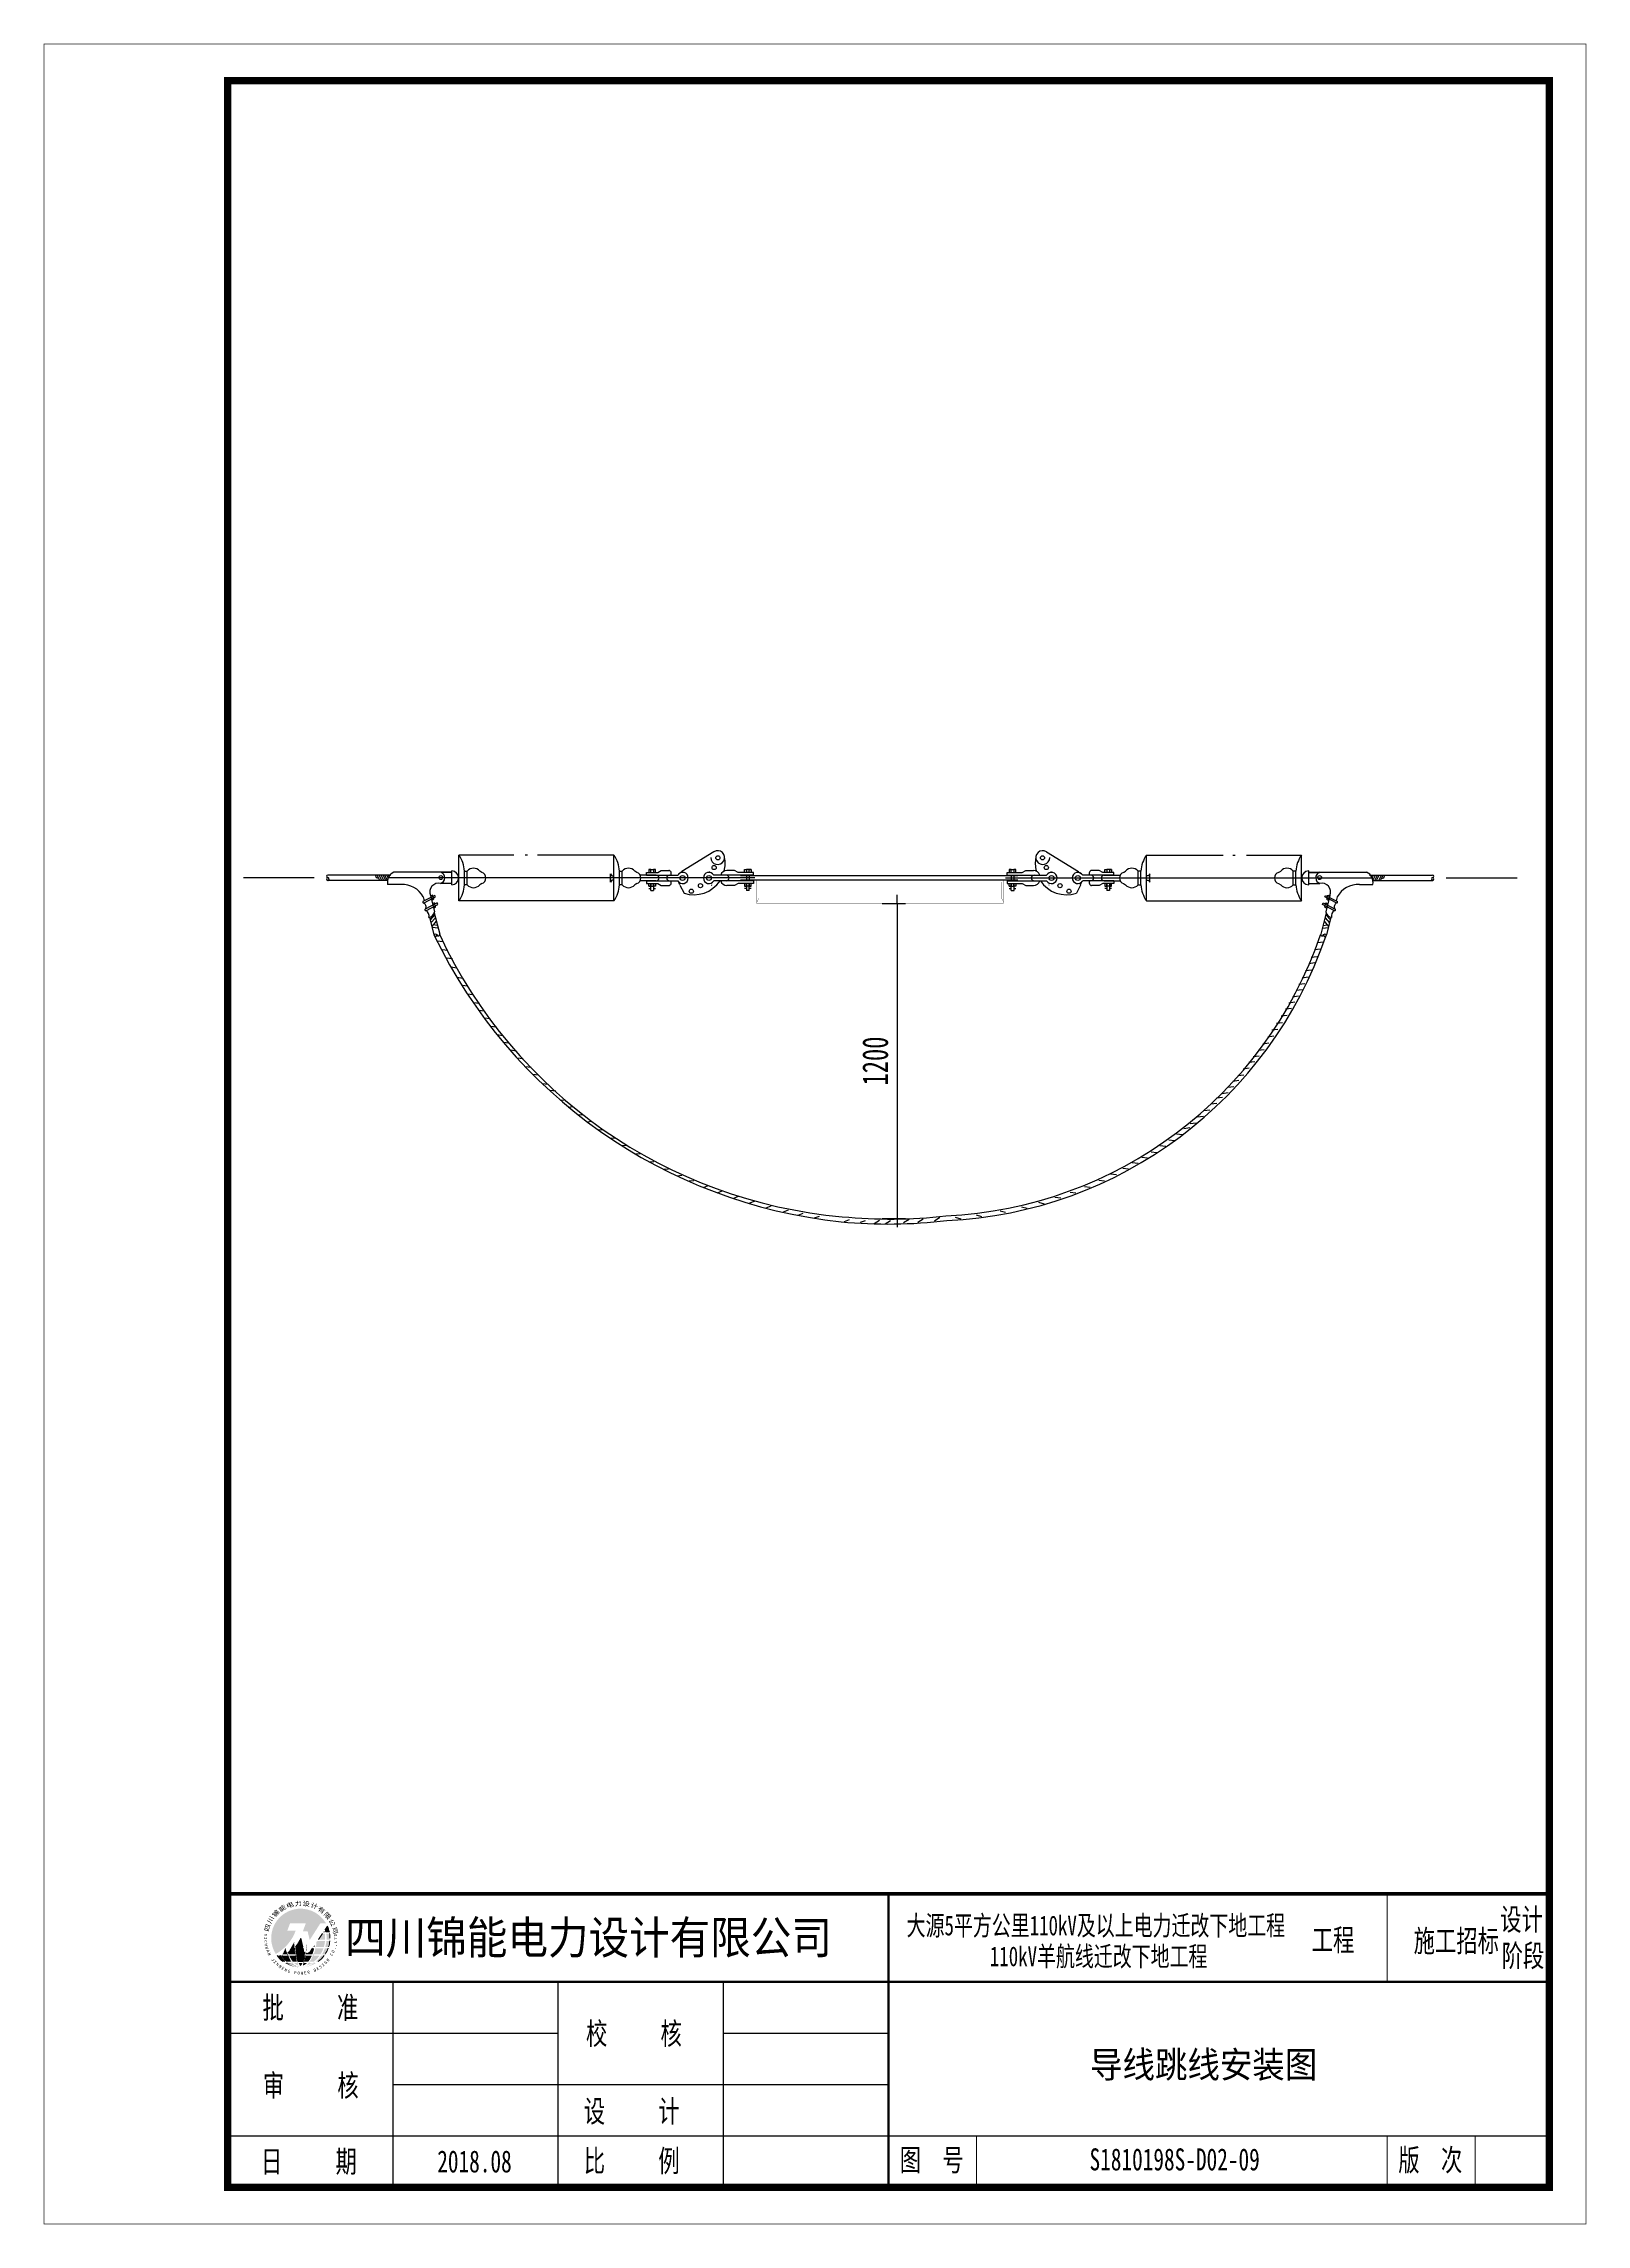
# Model space of a CAD drawing. Extents: x 457 to 4918, y -67 to 391.
# Drawn here: x 4181 to 4391.1, y -61.5 to 235.6 of the extents above; entities that cross this region are included whole.
import ezdxf

# ---------------------------------------------------------------- set-up
doc = ezdxf.new("R2010")
doc.units = 0
doc.header["$LTSCALE"] = 40
doc.header["$MEASUREMENT"] = 0
doc.linetypes.add('CENTER', pattern=[2, 1.25, -0.25, 0.25, -0.25])
doc.layers.get('0').update_dxf_attribs({"linetype": 'CONTINUOUS'})
doc.layers.get('Defpoints').update_dxf_attribs({"linetype": 'CONTINUOUS'})
for name, color, linetype in [('5', 5, 'CENTER'), ('CHI', 4, 'CONTINUOUS'), ('图框', 7, 'CONTINUOUS'), ('图框－字', 40, 'CONTINUOUS')]:
    doc.layers.add(name, color=color, linetype=linetype)
doc.styles.add('宋体', font='', dxfattribs={"height": 3.75})
doc.styles.add('宋体-0.71', font='', dxfattribs={"width": 0.71})
doc.styles.add('宋体-0.8', font='', dxfattribs={"width": 0.8})
doc.styles.add('宋体-0.9', font='', dxfattribs={"width": 0.9})
doc.styles.add('宋体B', font='', dxfattribs={"width": 0.7, "height": 3.5})
doc.styles.add('宋体－0.71', font='', dxfattribs={"width": 0.71})
doc.styles.get('宋体').set_extended_font_data('宋体')
doc.styles.get('宋体-0.71').set_extended_font_data('SimSun')
doc.styles.get('宋体-0.8').set_extended_font_data('SimSun')
doc.styles.get('宋体-0.9').set_extended_font_data('SimSun')
doc.styles.get('宋体B').set_extended_font_data('SimSun')
doc.styles.get('宋体－0.71').set_extended_font_data('SimSun')

# ---------------------------------------------------------------- blocks, each defined once
blk = doc.blocks.new('锦能logo')
h = blk.add_hatch(color=5)
h.set_gradient(color1=(0, 0, 255), color2=(209, 209, 255), rotation=134.99999999999994, one_color=1, tint=0.9100000262260437, name='CURVED')
h.paths.add_polyline_path([(2956.981062167134, 7398.653929549574, 0.1437894166291007), (2957.616142303794, 7396.491219602932, 0.1827803456007146), (2960.321191244089, 7399.67334109557), (2959.18015398389, 7399.67334109557), (2959.553200110414, 7400.673341095568), (2961.705198880404, 7400.673341095568), (2961.291227192975, 7399.563634659838), (2961.944313963222, 7399.563634659838), (2962.22901424623, 7398.383151630135), (2963.6834255885, 7400.673341095568), (2964.433883768072, 7400.673341095568, 0.7651000113716319)])
h = blk.add_hatch(color=256)
edge = h.paths.add_edge_path()
edge.add_ellipse((2960.981062167133, 7398.653929549574), major_axis=(0, 4), ratio=0.2227920946588142, start_angle=112.99399430776069, end_angle=123.3670129692268, ccw=False)
edge.add_arc((2957.627393821145, 7401.120008587621), 4.758928899940781, 290.43028847167915, 302.16282589198244, ccw=False)
edge.add_spline(control_points=[(2959.288581126923, 7396.660427776624), (2959.311716001526, 7396.59007686566), (2959.336077830356, 7396.521201268988), (2959.361581253227, 7396.453929549574)], knot_values=[2.110626972965158, 2.110626972965158, 2.110626972965158, 2.110626972965158, 2.174523381089374, 2.174523381089374, 2.174523381089374, 2.174523381089374], degree=3, periodic=0)
edge.add_line((2959.361581253227, 7396.453929549574), (2960.236789836156, 7396.453929549574))
edge = h.paths.add_edge_path()
edge.add_ellipse((2960.981062167133, 7398.653929549574), major_axis=(0, 4), ratio=0.548638331573045, start_angle=120.9869532087852, end_angle=123.3670129692309, ccw=False)
edge.add_arc((2957.627393821145, 7401.120008587621), 4.75892889994079, 281.33658652327006, 288.02179753906887, ccw=False)
edge.add_line((2958.562867329798, 7396.453929549574), (2959.148248796764, 7396.453929549574))
edge = h.paths.add_edge_path()
edge.add_ellipse((2960.981062167133, 7398.653929549574), major_axis=(0, 4), ratio=0.8862548494234943, start_angle=126.86989764584419, end_angle=143.1301023541536, ccw=False)
edge.add_line((2958.145046648978, 7396.253929549574), (2957.781062167133, 7396.253929549574))
edge.add_arc((2960.981062167133, 7398.653929549574), 3.999999999999808, 216.869897645844, 233.130102354156)
edge.add_line((2958.581062167133, 7395.453929549574), (2958.854050528517, 7395.453929549574))
edge = h.paths.add_edge_path()
edge.add_ellipse((2960.981062167133, 7398.653929549574), major_axis=(0, 4), ratio=0.548638331573045, start_angle=126.869897645843, end_angle=143.1301023541535, ccw=False)
edge.add_line((2959.225419506099, 7396.253929549574), (2958.388133573606, 7396.253929549574))
edge.add_spline(control_points=[(2958.388133573605, 7396.253929549574), (2958.428873015288, 7396.197209226918), (2958.47105159217, 7396.141861338325), (2958.514584378582, 7396.087959601681)], knot_values=[2.251264128307453, 2.251264128307453, 2.251264128307453, 2.251264128307453, 2.308950918631056, 2.308950918631056, 2.308950918631056, 2.308950918631056], degree=3, periodic=0)
edge.add_spline(control_points=[(2958.514584378582, 7396.087959601681), (2958.579933067868, 7396.007045694479), (2958.648333350761, 7395.929390565147), (2958.719497950681, 7395.855243577877)], knot_values=[2.308950918631056, 2.308950918631056, 2.308950918631056, 2.308950918631056, 2.395546711078181, 2.395546711078181, 2.395546711078181, 2.395546711078181], degree=3, periodic=0)
edge.add_spline(control_points=[(2958.719497950681, 7395.855243577877), (2958.784879693385, 7395.787121797535), (2958.852594748059, 7395.721961178952), (2958.922420333952, 7395.659955102126)], knot_values=[2.395546711078181, 2.395546711078181, 2.395546711078181, 2.395546711078181, 2.475105702872351, 2.475105702872351, 2.475105702872351, 2.475105702872351], degree=3, periodic=0)
edge.add_spline(control_points=[(2958.922420333952, 7395.659955102126), (2958.998625351018, 7395.592284003029), (2959.07734416236, 7395.528370189746), (2959.158287177293, 7395.46846503519)], knot_values=[2.475105702872351, 2.475105702872351, 2.475105702872351, 2.475105702872351, 2.5619333928921, 2.5619333928921, 2.5619333928921, 2.5619333928921], degree=3, periodic=0)
edge.add_spline(control_points=[(2959.158287177293, 7395.46846503519), (2959.164869775819, 7395.463593316706), (2959.171467084271, 7395.458748109767), (2959.178078946897, 7395.453929549574)], knot_values=[2.5619333928921, 2.5619333928921, 2.5619333928921, 2.5619333928921, 2.568994555918444, 2.568994555918444, 2.568994555918444, 2.568994555918444], degree=3, periodic=0)
edge.add_line((2959.178078946897, 7395.453929549574), (2959.664330171358, 7395.453929549574))
edge = h.paths.add_edge_path()
edge.add_ellipse((2960.981062167133, 7398.653929549574), major_axis=(0, 4), ratio=0.2227920946588142, start_angle=126.8698976458474, end_angle=143.1301023541531, ccw=False)
edge.add_line((2960.268127464225, 7396.253929549574), (2959.44278636639, 7396.253929549574))
edge.add_spline(control_points=[(2959.44278636639, 7396.253929549574), (2959.566802330377, 7395.968304404979), (2959.711907769087, 7395.717357848514), (2959.885958734283, 7395.492582574107), (2959.901564914547, 7395.473031038098), (2959.917281615523, 7395.453929549574)], knot_values=[2.239461292921109, 2.239461292921109, 2.239461292921109, 2.239461292921109, 2.525164764367402, 2.525164764367402, 2.553069319174481, 2.553069319174481, 2.553069319174481, 2.553069319174481], degree=3, periodic=0)
edge.add_line((2959.917281615523, 7395.453929549574), (2960.446361139952, 7395.453929549574))
edge = h.paths.add_edge_path()
edge.add_ellipse((2960.981062167133, 7398.653929549574), major_axis=(0, 4), ratio=0.8862548494234943, start_angle=148.2116693829467, end_angle=179.9999999999962, ccw=False)
edge.add_line((2959.113607321071, 7395.253929549574), (2958.873931416562, 7395.253929549574))
edge.add_arc((2960.981062167133, 7398.653929549574), 4, 238.2116693829475, 269.9999999999968)
h = blk.add_hatch(color=256)
edge = h.paths.add_edge_path()
edge.add_line((2960.303633320672, 7397.453929549576), (2961.275626788034, 7397.453929549574))
edge.add_line((2961.275626788034, 7397.453929549574), (2961.028117067938, 7398.653859529253))
edge.add_arc((2949.396426195539, 7404.858068765025), 13.18288453989743, 325.8301632773273, 331.9250557706892, ccw=False)
h.paths.add_polyline_path([(2960.656764305257, 7395.45319312562), (2960.470422019384, 7396.254326736809), (2961.491919576964, 7396.254326736809), (2961.312051362964, 7395.45319312562)])
edge = h.paths.add_edge_path()
edge.add_line((2961.554203114296, 7396.67963156367), (2961.523220757679, 7396.454030657793))
edge.add_line((2961.523220757679, 7396.454030657793), (2960.438661576827, 7396.454030657792))
edge.add_line((2960.438661576827, 7396.454030657792), (2960.338518995747, 7397.25691873606))
edge.add_line((2960.338518995747, 7397.25691873606), (2961.331495671739, 7397.253929549575))
edge.add_line((2961.331495671739, 7397.253929549575), (2961.373950294682, 7397.011791336146))
edge.add_arc((2961.870947410163, 7397.066507578737), 0.4999999999999714, 186.2826018710461, 230.6920239323921)
h.paths.add_polyline_path([(2959.288296430605, 7396.660355698461), (2960.160759453479, 7397.090699799897), (2960.137815593471, 7397.262492086918)])
h = blk.add_hatch(color=256)
edge = h.paths.add_edge_path()
edge.add_spline(control_points=[(2962.871261622121, 7397.453929549574), (2962.886847128583, 7397.541483108903), (2962.900749563246, 7397.630106074602), (2962.912924268924, 7397.719561386606)], knot_values=[4.39846764421691, 4.39846764421691, 4.39846764421691, 4.39846764421691, 4.469670888643411, 4.469670888643411, 4.469670888643411, 4.469670888643411], degree=3, periodic=0)
edge.add_line((2962.912924268924, 7397.719561386606), (2962.734017808048, 7397.453929549574))
edge.add_line((2962.734017808048, 7397.453929549574), (2962.871261622121, 7397.453929549574))
edge = h.paths.add_edge_path()
edge.add_spline(control_points=[(2962.600473923594, 7396.453929549574), (2962.640374726167, 7396.559172065085), (2962.677499260145, 7396.668319759509), (2962.757534068245, 7396.932966224926), (2962.797902888273, 7397.091194768968), (2962.832336246277, 7397.253929549575)], knot_values=[4.108645960211934, 4.108645960211934, 4.108645960211934, 4.108645960211934, 4.208607940612338, 4.208607940612338, 4.343707102819545, 4.343707102819545, 4.343707102819545, 4.343707102819545], degree=3, periodic=0)
edge.add_line((2962.832336246277, 7397.253929549575), (2962.599315234084, 7397.253929549575))
edge.add_line((2962.599315234084, 7397.253929549575), (2962.271781169773, 7396.767622488517))
edge.add_arc((2961.870947410164, 7397.066507578737), 0.4999999999999714, 255.2323980017045, 323.2896350481477, ccw=False)
edge.add_ellipse((2960.981062167133, 7398.653929549574), major_axis=(0, 4), ratio=0.2227920946588142, start_angle=236.6329870307735, end_angle=238.820130398395, ccw=False)
edge.add_line((2961.72533449811, 7396.453929549574), (2962.600473923594, 7396.453929549574))
edge = h.paths.add_edge_path()
edge.add_spline(control_points=[(2962.044765516351, 7395.453929549574), (2962.077254990169, 7395.493381026517), (2962.109265684618, 7395.534732932496), (2962.280280676527, 7395.769808874506), (2962.408222392252, 7395.997981287271), (2962.519292112041, 7396.253929549574)], knot_values=[3.730062961207603, 3.730062961207603, 3.730062961207603, 3.730062961207603, 3.787747146551102, 3.787747146551102, 4.043715071269597, 4.043715071269597, 4.043715071269597, 4.043715071269597], degree=3, periodic=0)
edge.add_line((2962.519292112041, 7396.253929549574), (2961.693996870041, 7396.253929549574))
edge.add_ellipse((2960.981062167133, 7398.653929549574), major_axis=(0, 4), ratio=0.2227920946588142, start_angle=216.869897645847, end_angle=233.1301023541516, ccw=False)
edge.add_line((2961.515763194314, 7395.453929549574), (2962.044765516351, 7395.453929549574))
edge = h.paths.add_edge_path()
edge.add_spline(control_points=[(2961.687206736099, 7395.108670120731), (2961.710849277093, 7395.126184182917), (2961.734401723015, 7395.144603203798), (2961.757839030544, 7395.1639211968)], knot_values=[3.526917542540041, 3.526917542540041, 3.526917542540041, 3.526917542540041, 3.566033487143058, 3.566033487143058, 3.566033487143058, 3.566033487143058], degree=3, periodic=0)
edge.add_spline(control_points=[(2961.757839030544, 7395.1639211968), (2961.791066722037, 7395.191308827008), (2961.824062991302, 7395.220503344761), (2961.856756475953, 7395.251487690944)], knot_values=[3.566033487143058, 3.566033487143058, 3.566033487143058, 3.566033487143058, 3.621489197586634, 3.621489197586634, 3.621489197586634, 3.621489197586634], degree=3, periodic=0)
edge.add_spline(control_points=[(2961.856756475953, 7395.251487690944), (2961.857614028328, 7395.252300412498), (2961.858471372382, 7395.25311436548), (2961.859328506827, 7395.253929549591)], knot_values=[3.621489197586634, 3.621489197586634, 3.621489197586634, 3.621489197586634, 3.622943804725669, 3.622943804725669, 3.622943804725669, 3.622943804725669], degree=3, periodic=0)
edge.add_line((2961.859328506811, 7395.253929549574), (2961.450514240773, 7395.253929549574))
edge.add_ellipse((2960.981062167133, 7398.653929549574), major_axis=(0, 4), ratio=0.2227920946588142, start_angle=200.2593301670574, end_angle=211.7883306170499, ccw=False)
edge.add_spline(control_points=[(2961.289646889723, 7394.901389705381), (2961.306832910057, 7394.9067557857), (2961.32402443564, 7394.91257148374), (2961.341222464831, 7394.918837188779)], knot_values=[3.309935535646116, 3.309935535646116, 3.309935535646116, 3.309935535646116, 3.338035074114368, 3.338035074114368, 3.338035074114368, 3.338035074114368], degree=3, periodic=0)
edge.add_spline(control_points=[(2961.341222464831, 7394.918837188779), (2961.358880588583, 7394.925270518653), (2961.376545568579, 7394.932178255442), (2961.399365473754, 7394.941710888665), (2961.404513032477, 7394.943903845129), (2961.409660913406, 7394.946139630558)], knot_values=[3.338035074114368, 3.338035074114368, 3.338035074114368, 3.338035074114368, 3.36688635248987, 3.36688635248987, 3.375288881217743, 3.375288881217743, 3.375288881217743, 3.375288881217743], degree=3, periodic=0)
edge.add_spline(control_points=[(2961.409660913406, 7394.946139630558), (2961.433397456778, 7394.956448691416), (2961.457140850442, 7394.967668326879), (2961.480866759613, 7394.979792719738)], knot_values=[3.375288881217743, 3.375288881217743, 3.375288881217743, 3.375288881217743, 3.4140323934231, 3.4140323934231, 3.4140323934231, 3.4140323934231], degree=3, periodic=0)
edge.add_spline(control_points=[(2961.480866759613, 7394.979792719738), (2961.503459204677, 7394.991337890781), (2961.526035795927, 7395.003703437707), (2961.548575522274, 7395.016884337836)], knot_values=[3.4140323934231, 3.4140323934231, 3.4140323934231, 3.4140323934231, 3.450925001616033, 3.450925001616033, 3.450925001616033, 3.450925001616033], degree=3, periodic=0)
edge.add_spline(control_points=[(2961.548575522274, 7395.016884337836), (2961.572467203149, 7395.030855841071), (2961.596317464107, 7395.04574344226), (2961.620101281948, 7395.061541159631)], knot_values=[3.450925001616033, 3.450925001616033, 3.450925001616033, 3.450925001616033, 3.49003046403729, 3.49003046403729, 3.49003046403729, 3.49003046403729], degree=3, periodic=0)
edge.add_spline(control_points=[(2961.620101281948, 7395.061541159631), (2961.642535885749, 7395.076442700357), (2961.664911371012, 7395.092154027529), (2961.687206736099, 7395.108670120731)], knot_values=[3.49003046403729, 3.49003046403729, 3.49003046403729, 3.49003046403729, 3.526917542540041, 3.526917542540041, 3.526917542540041, 3.526917542540041], degree=3, periodic=0)
h = blk.add_hatch(color=256)
edge = h.paths.add_edge_path()
edge.add_spline(control_points=[(2964.321339429546, 7398.453929549575), (2964.333550000845, 7398.721104585125), (2964.320737977568, 7398.989764808892), (2964.28360268591, 7399.253929549574)], knot_values=[4.660048990562125, 4.660048990562125, 4.660048990562125, 4.660048990562125, 4.870036013834051, 4.870036013834051, 4.870036013834051, 4.870036013834051], degree=3, periodic=0)
edge.add_line((2964.28360268591, 7399.253929549574), (2963.946340973734, 7399.253929549574))
edge.add_line((2963.946340973734, 7399.253929549574), (2963.407530677874, 7398.453929549575))
edge.add_line((2963.407530677874, 7398.453929549575), (2964.321339429546, 7398.453929549575))
edge = h.paths.add_edge_path()
edge.add_line((2964.935806153789, 7399.253929549574), (2964.485973203536, 7399.253929549574))
edge.add_ellipse((2960.981062167133, 7398.653929549574), major_axis=(0, 4), ratio=0.8862548494234943, start_angle=267.13401601740213, end_angle=278.626926558679, ccw=False)
edge.add_line((2964.521647517566, 7398.453929549575), (2964.976059038221, 7398.453929549575))
edge.add_arc((2960.981062167133, 7398.653929549578), 3.999999999999986, 357.1340160173777, 359.9999999999757)
edge.add_arc((2960.981062167133, 7398.653929549573), 4, 1.13991e-11, 8.626926558690478)
edge = h.paths.add_edge_path()
edge.add_spline(control_points=[(2964.154284994874, 7397.453929549576), (2964.226842945412, 7397.701088076622), (2964.277265516587, 7397.956760359453), (2964.305052440105, 7398.228478990844), (2964.306294910523, 7398.241200859534), (2964.307479708482, 7398.253929549574)], knot_values=[4.392859425485228, 4.392859425485228, 4.392859425485228, 4.392859425485228, 4.597508568944722, 4.597508568944722, 4.607554696123628, 4.607554696123628, 4.607554696123628, 4.607554696123628], degree=3, periodic=0)
edge.add_line((2964.307479708481, 7398.253929549574), (2963.272828103908, 7398.253929549574))
edge.add_line((2963.27282810391, 7398.253929549574), (2963.152534636767, 7398.075323508726))
edge.add_ellipse((2960.981062167133, 7398.653929549574), major_axis=(0, 4), ratio=0.548638331573045, start_angle=252.54239687627899, end_angle=261.6829005567523, ccw=False)
edge.add_line((2963.074532614684, 7397.453929549574), (2964.154284994874, 7397.453929549574))
edge = h.paths.add_edge_path()
edge.add_line((2964.961011915561, 7398.253929549574), (2964.508311932138, 7398.253929549574))
edge.add_ellipse((2960.981062167133, 7398.653929549574), major_axis=(0, 4), ratio=0.8862548494234943, start_angle=252.5423968762787, end_angle=264.2608295227337, ccw=False)
edge.add_line((2964.362795140377, 7397.453929549574), (2964.796818972801, 7397.453929549574))
edge.add_arc((2960.981062167133, 7398.653929549573), 3.999999999999845, 342.5423968762892, 354.2608295227446)
edge = h.paths.add_edge_path()
edge.add_spline(control_points=[(2963.708071417149, 7396.453929549574), (2963.722060495244, 7396.476284119536), (2963.735835845721, 7396.498816594688), (2963.885982688607, 7396.750288058729), (2964.000270169787, 7396.996499318715), (2964.090091903094, 7397.253929549575)], knot_values=[4.097934744531436, 4.097934744531436, 4.097934744531436, 4.097934744531436, 4.119530461088637, 4.119530461088637, 4.337106801878666, 4.337106801878666, 4.337106801878666, 4.337106801878666], degree=3, periodic=0)
edge.add_line((2964.090091903094, 7397.253929549575), (2963.036809336644, 7397.253929549575))
edge.add_ellipse((2960.981062167133, 7398.653929549574), major_axis=(0, 4), ratio=0.548638331573045, start_angle=236.6329870307708, end_angle=249.5126848852783, ccw=False)
edge.add_line((2962.813875537502, 7396.453929549574), (2963.708071417149, 7396.453929549574))
edge = h.paths.add_edge_path()
edge.add_line((2964.728060966172, 7397.253929549575), (2964.301858023566, 7397.253929549575))
edge.add_ellipse((2960.981062167133, 7398.653929549574), major_axis=(0, 4), ratio=0.8862548494234943, start_angle=236.6329870307723, end_angle=249.51268488527768, ccw=False)
edge.add_line((2963.941737067337, 7396.453929549574), (2964.321720784831, 7396.453929549574))
edge.add_arc((2960.981062167133, 7398.653929549574), 3.999999999999916, 326.6329870307686, 339.5126848852755)
edge = h.paths.add_edge_path()
edge.add_spline(control_points=[(2962.784279539617, 7395.453929549574), (2963.0816886685, 7395.670685139674), (2963.349455536195, 7395.941706136047), (2963.573843342575, 7396.253929549574)], knot_values=[3.714253050741602, 3.714253050741602, 3.714253050741602, 3.714253050741602, 4.031885701711837, 4.031885701711837, 4.031885701711837, 4.031885701711837], degree=3, periodic=0)
edge.add_line((2963.573843342575, 7396.253929549574), (2962.736704828167, 7396.253929549574))
edge.add_ellipse((2960.981062167133, 7398.653929549574), major_axis=(0, 4), ratio=0.548638331573045, start_angle=216.8698976458475, end_angle=233.130102354157, ccw=False)
edge.add_line((2962.297794162909, 7395.453929549574), (2962.784279539617, 7395.453929549574))
edge = h.paths.add_edge_path()
edge.add_line((2964.181062167133, 7396.253929549574), (2963.817077685288, 7396.253929549574))
edge.add_ellipse((2960.981062167133, 7398.653929549574), major_axis=(0, 4), ratio=0.8862548494234943, start_angle=216.8698976458474, end_angle=233.1301023541559, ccw=False)
edge.add_line((2963.108073805749, 7395.453929549574), (2963.381062167134, 7395.453929549574))
edge.add_arc((2960.981062167133, 7398.653929549574), 3.999999999999961, 306.8698976458538, 323.1301023541625)
h = blk.add_hatch(color=256)
edge = h.paths.add_edge_path()
edge.add_line((2964.636341288388, 7400.278409326524), (2964.359166231878, 7399.866872934381))
edge.add_ellipse((2960.981062167133, 7398.653929549574), major_axis=(0, 4), ratio=0.8862548494234943, start_angle=281.5369590328168, end_angle=287.6520596271704, ccw=False)
edge.add_line((2964.45445762818, 7399.453929549574), (2964.900245755586, 7399.453929549574))
edge.add_arc((2960.981062167133, 7398.653929549574), 3.999999999999951, 11.53695903281878, 23.96132766610068)
edge = h.paths.add_edge_path()
edge.add_spline(control_points=[(2964.250670857409, 7399.453929549574), (2964.238540475621, 7399.518107791411), (2964.224955721538, 7399.581923909233), (2964.209926932942, 7399.645289493854)], knot_values=[4.923285607825284, 4.923285607825284, 4.923285607825284, 4.923285607825284, 4.974821320729691, 4.974821320729691, 4.974821320729691, 4.974821320729691], degree=3, periodic=0)
edge.add_line((2964.209926932942, 7399.645289493854), (2964.081043547701, 7399.453929549574))
edge.add_line((2964.081043547701, 7399.453929549574), (2964.250670857409, 7399.453929549574))
h = blk.add_hatch(color=256)
edge = h.paths.add_edge_path()
edge.add_ellipse((2960.981062167133, 7398.653929549574), major_axis=(0, 4), ratio=0.548638331573045, start_angle=148.2116693829451, end_angle=156.4349843470533, ccw=False)
edge.add_line((2959.825009467735, 7395.253929549574), (2959.487741293254, 7395.253929549574))
edge.add_spline(control_points=[(2959.487741293254, 7395.253929549574), (2959.497414595796, 7395.248441286056), (2959.50711107926, 7395.243007554984), (2959.705199304247, 7395.133381292929), (2959.901981436066, 7395.049746957019), (2960.103702934556, 7394.987501514934)], knot_values=[2.675861574488249, 2.675861574488249, 2.675861574488249, 2.675861574488249, 2.685596137520379, 2.685596137520379, 2.87426176627722, 2.87426176627722, 2.87426176627722, 2.87426176627722], degree=3, periodic=0)
edge = h.paths.add_edge_path()
edge.add_ellipse((2960.981062167133, 7398.653929549574), major_axis=(0, 4), ratio=0.2227920946588142, start_angle=148.2116693829511, end_angle=159.7350271753392, ccw=False)
edge.add_line((2960.511610093494, 7395.253929549574), (2960.102659638547, 7395.253929549574))
edge.add_spline(control_points=[(2960.102659638531, 7395.253929549589), (2960.271023879841, 7395.093847910067), (2960.447455135382, 7394.981508139252), (2960.639160360004, 7394.912288348518), (2960.655780749933, 7394.90669959402), (2960.672395110727, 7394.901526130303)], knot_values=[2.660182515614395, 2.660182515614395, 2.660182515614395, 2.660182515614395, 2.946025558428636, 2.946025558428636, 2.973172350748401, 2.973172350748401, 2.973172350748401, 2.973172350748401], degree=3, periodic=0)
edge = h.paths.add_edge_path(flags=17)
edge.add_spline(control_points=[(2961.858516553375, 7394.987577166084), (2962.070582387616, 7395.053111472752), (2962.277192669183, 7395.142258694488), (2962.474328626089, 7395.253929549574)], knot_values=[3.408957094167295, 3.408957094167295, 3.408957094167295, 3.408957094167295, 3.607306422438472, 3.607306422438472, 3.607306422438472, 3.607306422438472], degree=3, periodic=0)
edge.add_line((2962.474328626089, 7395.253929549574), (2962.137114866532, 7395.253929549574))
edge.add_ellipse((2960.981062167133, 7398.653929549574), major_axis=(0, 4), ratio=0.548638331573045, start_angle=203.5677259901119, end_angle=211.7883306170561, ccw=False)
edge = h.paths.add_edge_path()
edge.add_line((2963.088192917704, 7395.253929549574), (2962.848517013196, 7395.253929549574))
edge.add_ellipse((2960.981062167133, 7398.653929549574), major_axis=(0, 4), ratio=0.8862548494234943, start_angle=179.9999999999962, end_angle=211.7883306170542, ccw=False)
edge.add_arc((2960.981062167133, 7398.653929549574), 4, 269.9999999999968, 301.7883306170562)
h = blk.add_hatch(color=256)
edge = h.paths.add_edge_path()
edge.add_spline(control_points=[(2960.981062167194, 7394.853935159444), (2960.981727004263, 7394.854017897967), (2960.991820073574, 7394.85503193055), (2961.038327152559, 7394.893489684063), (2961.071455213247, 7394.93046201283), (2961.148447622351, 7395.051408580002), (2961.192914586096, 7395.141947061633), (2961.236713616394, 7395.253929549574)], knot_values=[3.169311877621223, 3.169311877621223, 3.169311877621223, 3.169311877621223, 3.323781551669673, 3.323781551669673, 3.478251225718127, 3.478251225718127, 3.660927202167009, 3.660927202167009, 3.660927202167009, 3.660927202167009], degree=3, periodic=0)
edge.add_line((2961.236713616394, 7395.253929549574), (2960.725135237765, 7395.253929549574))
edge.add_spline(control_points=[(2960.725135237765, 7395.253929549574), (2960.779769687456, 7395.113926995359), (2960.836751859494, 7395.007446897527), (2960.9219513646, 7394.892951199977), (2960.953212038973, 7394.867689729759), (2960.977467314246, 7394.854184245434), (2960.980650265171, 7394.853986420347), (2960.981062167138, 7394.853935159435)], knot_values=[2.62227151623049, 2.62227151623049, 2.62227151623049, 2.62227151623049, 2.850686360674083, 2.850686360674083, 3.018171193868113, 3.018171193868113, 3.113873434683093, 3.113873434683093, 3.113873434683093, 3.113873434683093], degree=3, periodic=0)
at = {"color": 7, "lineweight": 0}
for p, q in [((2961.275626788034, 7397.453929549574), (2961.028117067938, 7398.653859529253)), ((2963.946340973734, 7399.253929549574), (2963.407530677874, 7398.453929549575)), ((2964.636341288388, 7400.278409326524), (2964.359166231878, 7399.866872934381)), ((2961.373950294682, 7397.011791336146), (2961.331495671739, 7397.253929549575)), ((2962.599315234084, 7397.253929549575), (2962.271781169773, 7396.767622488517))]:
    blk.add_line(p, q, dxfattribs=at)
for p, q in [((2960.137815593471, 7397.262492086918), (2959.288296430605, 7396.660355698461)), ((2959.288296430605, 7396.660355698461), (2960.160759453479, 7397.090699799897)), ((2960.160759453479, 7397.090699799897), (2960.137815593471, 7397.262492086918)), ((2960.303633320672, 7397.453929549576), (2961.275626788034, 7397.453929549574)), ((2960.338518995747, 7397.25691873606), (2961.331495671739, 7397.253929549575)), ((2960.338518995747, 7397.25691873606), (2960.438661576827, 7396.454030657792)), ((2960.438661576827, 7396.454030657792), (2961.523220757679, 7396.454030657793)), ((2960.470422019384, 7396.254326736809), (2961.491919576964, 7396.254326736809)), ((2960.656764305257, 7395.45319312562), (2960.470422019384, 7396.254326736809)), ((2961.312051362964, 7395.45319312562), (2960.656764305257, 7395.45319312562)), ((2961.491919576964, 7396.254326736809), (2961.312051362964, 7395.45319312562)), ((2961.554203114296, 7396.67963156367), (2961.523220757679, 7396.454030657793))]:
    blk.add_line(p, q)
for centre, radius, start, end in [((2949.396426195539, 7404.858068765025), 13.18288453989743, 325.8301632773273, 331.9250557706892), ((2960.981062167133, 7398.653929549574), 3.999999999999998, 11.53695903280796, 23.96132766610368), ((2960.981062167133, 7398.653929549573), 3.999999999999998, 342.5423968762713, 354.2608295227657), ((2960.981062167133, 7398.653929549573), 4, 0, 8.626926558710773), ((2960.981062167133, 7398.653929549574), 4, 216.8698976458544, 233.1301023541664), ((2957.627393821145, 7401.120008587621), 4.758928899940781, 281.3365865232777, 288.0217975390541), ((2961.870947410163, 7397.066507578737), 0.4999999999999714, 186.2826018710461, 230.6920239323921), ((2961.870947410164, 7397.066507578737), 0.4999999999999714, 255.232398001711, 323.2896350481268), ((2960.981062167133, 7398.653929549574), 4, 306.8698976458335, 323.1301023541456), ((2960.981062167133, 7398.653929549574), 4, 326.6329870307663, 339.5126848852572)]:
    blk.add_arc(centre, radius, start, end, dxfattribs=at)
for start_param, end_param in [(4.913746901175041, 5.020475540637175), (2.214297435588183, 2.498091544796465)]:
    blk.add_ellipse((2960.981062167133, 7398.653929549574), major_axis=(0, 4), ratio=0.8862548494234943, start_param=start_param, end_param=end_param)
blk.add_open_spline([(2958.388133573605, 7396.253929549574), (2958.612520476636, 7395.941522284908), (2958.880565643273, 7395.670749807747), (2959.178078946897, 7395.453929549574)], degree=3)
at = {"width": 1.199999999999999}
for s, height, rotation, style, p in [('设', 0.6, 353.1818181818182, '宋体－0.71', (2961.217755710953, 7403.090085648852)), ('川', 0.6, 61.36363636363636, '宋体-0.8', (2956.929735555601, 7400.541327975904)), ('锦', 0.6, 47.72727272727272, '宋体-0.9', (2957.506557434682, 7401.419712636435)), ('能', 0.6, 34.0909090909091, '宋体-0.8', (2958.246008285137, 7402.167906883606)), ('电', 0.6, 20.45454545454546, '宋体-0.8', (2959.165383876877, 7402.687764077343)), ('力', 0.6, 6.818181818181818, '宋体-0.71', (2960.194816752031, 7402.993218109758)), ('计', 0.6, 339.5454545454545, '宋体-0.8', (2962.26404547188, 7402.92139644756)), ('有', 0.6, 325.9090909090909, '宋体-0.8', (2963.230902280205, 7402.483390558791)), ('限', 0.6, 312.2727272727273, '宋体－0.71', (2964.07805952731, 7401.866034095592)), ('公', 0.6, 298.6363636363636, '宋体-0.8', (2964.75650162721, 7401.045383321623)), ('I', 0.4, 268.4131932482936, '宋体-0.8', (2956.006947292615, 7398.817443283114)), ('S', 0.4, 262.9846218197222, '宋体-0.8', (2956.044725810823, 7399.287284823755)), ('C', 0.4, 273.8417646768651, '宋体-0.8', (2956.013787457748, 7398.346134995591)), ('四', 0.6, 75.00000000000001, '宋体-0.8', (2956.620283041136, 7399.489826739384)), ('H', 0.4, 279.2703361054365, '宋体-0.8', (2956.065184948741, 7397.877587679225)), ('司', 0.6, 285, '宋体-0.8', (2965.244470925319, 7400.092294421289)), ('L', 0.4, 82.12747896257942, '宋体-0.8', (2965.907371537007, 7397.946800481983)), ('D', 0.4, 92.9846218197223, '宋体-0.8', (2965.952385471478, 7398.887382177773)), ('T', 0.4, 87.55605039115088, '宋体-0.8', (2965.952174378708, 7398.416024303976)), ('U', 0.4, 284.6989075340079, '宋体-0.8', (2956.16067872108, 7397.416004285682)), ('A', 0.4, 290.1274789625793, '宋体-0.8', (2956.29941217887, 7396.965525299001)), ('N', 0.4, 295.5560503911508, '宋体-0.8', (2956.480140858645, 7396.530191594751)), ('J', 0.4, 306.4131932482936, '宋体-0.8', (2956.960737049911, 7395.720409227881)), ('I', 0.4, 311.8417646768651, '宋体-0.8', (2957.256293529225, 7395.353224455202)), ('N', 0.4, 317.2703361054363, '宋体-0.8', (2957.585261836886, 7395.01564758647)), ('N', 0.4, 322.6989075340079, '宋体-0.8', (2957.944691069446, 7394.710706745434)), ('S', 0.4, 33.2703361054365, '宋体-0.8', (2963.689753153948, 7394.47881893261)), ('I', 0.4, 38.69890753400791, '宋体-0.8', (2964.072589750047, 7394.753799714553)), ('G', 0.4, 44.1274789625794, '宋体-0.8', (2964.427694801189, 7395.063765345557)), ('N', 0.4, 49.55605039115081, '宋体-0.8', (2964.751882952747, 7395.405935379516)), ('C', 0.4, 60.41319324829371, '宋体-0.8', (2965.296179874169, 7396.17435000853)), ('O', 0.4, 65.84176467686511, '宋体-0.8', (2965.511406205129, 7396.593701789512)), ('.', 0.4, 71.2703361054365, '宋体-0.8', (2965.685994555029, 7397.031534175053)), (',', 0.4, 76.698907534008, '宋体-0.8', (2965.818378835732, 7397.483919731822)), ('E', 0.4, 328.1274789625793, '宋体-0.8', (2958.331357083612, 7394.441137304956)), ('N', 0.4, 333.5560503911507, '宋体-0.8', (2958.741791417379, 7394.209357350224)), ('G', 0.4, 338.9846218197222, '宋体-0.8', (2959.172312402744, 7394.017445988105)), ('P', 0.4, 349.841764676865, '宋体-0.8', (2960.078021393778, 7393.759741885864)), ('O', 0.4, 355.2703361054365, '宋体-0.8', (2960.545085030854, 7393.696260796764)), ('W', 0.4, 0.6989075340078003, '宋体-0.8', (2961.01605945935, 7393.677250866407)), ('E', 0.4, 6.127478962579287, '宋体-0.8', (2961.486719955995, 7393.702882617207)), ('R', 0.4, 11.5560503911507, '宋体-0.8', (2961.952844613533, 7393.772926127857)), ('D', 0.4, 22.4131932482936, '宋体-0.8', (2962.85483972493, 7394.04334247309)), ('E', 0.4, 27.84176467686501, '宋体-0.8', (2963.282619124345, 7394.241289625599))]:
    blk.add_text(s, height=height, rotation=rotation, dxfattribs=dict(at, style=style)).set_placement(p)

msp = doc.modelspace()

# ---------------------------------------------------------------- linework, layer by layer
at = {"color": 0}
for p, q in [((4237.537833677065, 118.7965867733283), (4237.537833677065, 125.0335867733284)), ((4245.037862767513, 125.0335867733284), (4237.537833677065, 125.0335867733284)), ((4246.871695201635, 125.0335867733284), (4246.552467400366, 125.0335867733284)), ((4258.650718903698, 125.0335867733284), (4248.227376903124, 125.0335867733284)), ((4258.650718903698, 118.7965867733283), (4258.650718903698, 125.0335867733284)), ((4272.273493625255, 125.4957233268403), (4267.913586126102, 122.7780771865114)), ((4317.554019813275, 125.4957233268403), (4321.913927312424, 122.7780771865114)), ((4331.176794534829, 118.7965867733283), (4331.176794534829, 125.0335867733284)), ((4331.176794534829, 125.0335867733284), (4341.600136535406, 125.0335867733284)), ((4342.955818236896, 125.0335867733284), (4343.275046038159, 125.0335867733284)), ((4344.789650671015, 125.0335867733284), (4352.289679761465, 125.0335867733284)), ((4352.289679761465, 118.7965867733283), (4352.289679761465, 125.0335867733284)), ((4228.26396995582, 122.3105339766985), (4219.686066124308, 122.3105339766985)), ((4226.308153948952, 121.9511776463135), (4226.175093347994, 122.3098125572824)), ((4226.639958339434, 121.8249168050975), (4226.308153948952, 121.9511776463135)), ((4226.761445553708, 121.5816523883764), (4226.397909875106, 122.3105339766985)), ((4227.024881903961, 121.5816523883764), (4226.661346225359, 122.3105339766985)), ((4227.317588142041, 121.5816523883764), (4226.954052463441, 122.3105339766985)), ((4227.5663888124, 121.5816523883764), (4227.202853133798, 122.3105339766985)), ((4227.815188010798, 121.5816523883764), (4227.451652332198, 122.3105339766985)), ((4227.910937822771, 121.9206228286544), (4227.71646643528, 122.3105339766985)), ((4228.038558326089, 122.1635836298715), (4227.96526563368, 122.3105339766985)), ((4236.558816664576, 122.6836360930554), (4235.076854529514, 122.6836360930554)), ((4236.591824149426, 122.6774135822213), (4235.109862014362, 122.6774135822213)), ((4236.559826192213, 120.9763092841624), (4236.559826192213, 122.8663092841623)), ((4238.293833677064, 122.8600867733285), (4238.671833677063, 122.8600867733285)), ((4238.293833677064, 120.9700867733284), (4238.293833677064, 122.8600867733285)), ((4238.671833677063, 120.9700867733284), (4238.671833677063, 122.8600867733285)), ((4240.656333677063, 122.6710867733284), (4240.372833677062, 122.8600867733285)), ((4258.178218903699, 122.4820867733274), (4258.367218903699, 122.1985867733283)), ((4258.178218903699, 121.3480867733274), (4258.178218903699, 122.4820867733274)), ((4258.367218903699, 122.1985867733283), (4258.650718903698, 122.1985867733283)), ((4259.406718903698, 120.9700867733284), (4259.406718903698, 122.8600867733285)), ((4259.406718903698, 122.8600867733285), (4259.784718903698, 122.8600867733285)), ((4259.784718903698, 120.9700867733284), (4259.784718903698, 122.8600867733285)), ((4261.769218903697, 122.6710867733284), (4261.485718903699, 122.8600867733285)), ((4264.415218903698, 122.2930867733273), (4262.241718903699, 122.2930867733273)), ((4263.096619625681, 122.2920388099174), (4263.096619625681, 122.6700388099173)), ((4263.096619625681, 122.6700388099173), (4264.60861962568, 122.6700388099173)), ((4263.096619625681, 122.2920388099174), (4266.120619625679, 122.2920388099174)), ((4263.39901962568, 123.0480388099163), (4264.041619625681, 123.0480388099163)), ((4263.66361962568, 123.0480388099163), (4263.39901962568, 123.0480388099163)), ((4263.39901962568, 123.0480388099163), (4263.39901962568, 122.6700388099173)), ((4263.39901962568, 122.6700388099173), (4263.66361962568, 122.6700388099173)), ((4263.66361962568, 122.6700388099173), (4263.66361962568, 123.0480388099163)), ((4264.041619625681, 123.0480388099163), (4264.041619625681, 122.6700388099173)), ((4264.30621962568, 123.0480388099163), (4264.041619625681, 123.0480388099163)), ((4264.041619625681, 122.6700388099173), (4264.30621962568, 122.6700388099173)), ((4264.30621962568, 122.6700388099173), (4264.30621962568, 123.0480388099163)), ((4264.60861962568, 122.6700388099173), (4265.08111962568, 122.9535388099173)), ((4265.08111962568, 122.9535388099173), (4266.120619625679, 122.9535388099173)), ((4266.119078371643, 122.2937120856425), (4266.239437468255, 122.2937120856425)), ((4266.210718903698, 122.2930867733273), (4267.341423674779, 122.2930867733273)), ((4267.902460252315, 122.7715517173494), (4267.492950662137, 122.4788107505015)), ((4273.956423674781, 122.2930867733273), (4272.255423674778, 122.2930867733273)), ((4274.048064206836, 122.2937120856425), (4273.927705110225, 122.2937120856425)), ((4275.086022952797, 122.9535388099173), (4274.046522952796, 122.9535388099173)), ((4277.640818181715, 122.2920388099174), (4274.046522952796, 122.2920388099174)), ((4275.558522952799, 122.6700388099173), (4275.086022952797, 122.9535388099173)), ((4277.640818181715, 122.6700388099173), (4275.558522952799, 122.6700388099173)), ((4276.431218181715, 123.0480388099163), (4276.695818181715, 123.0480388099163)), ((4276.431218181715, 122.6700388099173), (4276.431218181715, 123.0480388099163)), ((4276.695818181715, 122.6700388099173), (4276.431218181715, 122.6700388099173)), ((4277.338418181716, 123.0480388099163), (4276.695818181715, 123.0480388099163)), ((4276.695818181715, 123.0480388099163), (4276.695818181715, 122.6700388099173)), ((4276.695818181715, 122.2920388099174), (4276.695818181715, 121.5360388099173)), ((4277.073818181716, 123.0480388099163), (4277.338418181716, 123.0480388099163)), ((4277.073818181716, 122.6700388099173), (4277.073818181716, 123.0480388099163)), ((4277.338418181716, 122.6700388099173), (4277.073818181716, 122.6700388099173)), ((4277.073818181716, 122.2920388099174), (4277.073818181716, 121.5360388099173)), ((4277.338418181716, 123.0480388099163), (4277.338418181716, 122.6700388099173)), ((4277.640818181715, 122.2920388099174), (4277.640818181715, 122.6700388099173)), ((4312.186695256813, 122.6700388099173), (4314.268990485733, 122.6700388099173)), ((4312.186695256813, 122.2920388099174), (4312.186695256813, 122.6700388099173)), ((4312.186695256813, 122.2920388099174), (4315.780990485728, 122.2920388099174)), ((4312.489095256811, 123.0480388099163), (4313.131695256812, 123.0480388099163)), ((4312.753695256813, 123.0480388099163), (4312.489095256811, 123.0480388099163)), ((4312.489095256811, 123.0480388099163), (4312.489095256811, 122.6700388099173)), ((4312.489095256811, 122.6700388099173), (4312.753695256813, 122.6700388099173)), ((4312.753695256813, 122.6700388099173), (4312.753695256813, 123.0480388099163)), ((4312.753695256813, 122.2920388099174), (4312.753695256813, 121.5360388099173)), ((4313.396295256811, 123.0480388099163), (4313.131695256812, 123.0480388099163)), ((4313.131695256812, 123.0480388099163), (4313.131695256812, 122.6700388099173)), ((4313.131695256812, 122.6700388099173), (4313.396295256811, 122.6700388099173)), ((4313.131695256812, 122.2920388099174), (4313.131695256812, 121.5360388099173)), ((4313.396295256811, 122.6700388099173), (4313.396295256811, 123.0480388099163)), ((4314.268990485733, 122.6700388099173), (4314.741490485731, 122.9535388099173)), ((4314.741490485731, 122.9535388099173), (4315.780990485728, 122.9535388099173)), ((4315.779449231693, 122.2937120856425), (4315.899808328304, 122.2937120856425)), ((4315.871089763748, 122.2930867733273), (4317.572089763747, 122.2930867733273)), ((4321.925053186214, 122.7715517173494), (4322.33456277639, 122.4788107505015)), ((4323.616794534832, 122.2930867733273), (4322.486089763748, 122.2930867733273)), ((4323.708435066885, 122.2937120856425), (4323.588075970272, 122.2937120856425)), ((4324.746393812848, 122.9535388099173), (4323.706893812847, 122.9535388099173)), ((4326.730893812846, 122.2920388099174), (4323.706893812847, 122.2920388099174)), ((4325.218893812847, 122.6700388099173), (4324.746393812848, 122.9535388099173)), ((4326.730893812846, 122.6700388099173), (4325.218893812847, 122.6700388099173)), ((4325.41229453483, 122.2930867733273), (4327.585794534829, 122.2930867733273)), ((4325.521293812848, 122.6700388099173), (4325.521293812848, 123.0480388099163)), ((4325.521293812848, 123.0480388099163), (4325.785893812847, 123.0480388099163)), ((4325.785893812847, 122.6700388099173), (4325.521293812848, 122.6700388099173)), ((4326.428493812848, 123.0480388099163), (4325.785893812847, 123.0480388099163)), ((4325.785893812847, 123.0480388099163), (4325.785893812847, 122.6700388099173)), ((4326.163893812847, 122.6700388099173), (4326.163893812847, 123.0480388099163)), ((4326.163893812847, 123.0480388099163), (4326.428493812848, 123.0480388099163)), ((4326.428493812848, 122.6700388099173), (4326.163893812847, 122.6700388099173)), ((4326.428493812848, 123.0480388099163), (4326.428493812848, 122.6700388099173)), ((4326.730893812846, 122.2920388099174), (4326.730893812846, 122.6700388099173)), ((4328.058294534831, 122.6710867733284), (4328.34179453483, 122.8600867733285)), ((4330.042794534831, 120.9700867733284), (4330.042794534831, 122.8600867733285)), ((4330.420794534828, 122.8600867733285), (4330.042794534831, 122.8600867733285)), ((4330.420794534828, 120.9700867733284), (4330.420794534828, 122.8600867733285)), ((4331.460294534829, 122.1985867733283), (4331.176794534829, 122.1985867733283)), ((4331.649294534829, 122.4820867733274), (4331.460294534829, 122.1985867733283)), ((4331.649294534829, 121.3480867733274), (4331.649294534829, 122.4820867733274)), ((4349.171179761464, 122.6710867733284), (4349.454679761464, 122.8600867733285)), ((4351.155679761465, 120.9700867733284), (4351.155679761465, 122.8600867733285)), ((4351.533679761465, 122.8600867733285), (4351.155679761465, 122.8600867733285)), ((4351.533679761465, 120.9700867733284), (4351.533679761465, 122.8600867733285)), ((4353.2356892891, 122.6774135822213), (4354.717651424164, 122.6774135822213)), ((4353.267687246314, 120.9763092841624), (4353.267687246314, 122.8663092841623)), ((4353.26869677395, 122.6836360930554), (4354.750658909014, 122.6836360930554)), ((4361.563543482707, 122.3105339766985), (4370.141447314219, 122.3105339766985)), ((4361.788955112441, 122.1635836298715), (4361.862247804849, 122.3105339766985)), ((4361.916575615756, 121.9206228286544), (4362.111047003249, 122.3105339766985)), ((4362.01232542773, 121.5816523883764), (4362.375861106329, 122.3105339766985)), ((4362.261124626128, 121.5816523883764), (4362.624660304729, 122.3105339766985)), ((4362.509925296486, 121.5816523883764), (4362.873460975088, 122.3105339766985)), ((4362.802631534567, 121.5816523883764), (4363.16616721317, 122.3105339766985)), ((4363.06606788482, 121.5816523883764), (4363.42960356342, 122.3105339766985)), ((4363.187555099094, 121.8249168050975), (4363.519359489577, 121.9511776463135)), ((4363.519359489577, 121.9511776463135), (4363.652420090535, 122.3098125572824)), ((4227.815188010798, 121.5816523883764), (4219.686066124308, 121.5816523883764)), ((4232.669946865512, 119.3251118527073), (4232.819939286663, 118.7862218302773)), ((4233.661263646552, 119.5444481613745), (4234.220835882166, 117.3179377868914)), ((4236.559279940544, 121.1655037602985), (4235.050199680585, 121.1655037602985)), ((4238.671833677063, 120.9700867733284), (4238.293833677064, 120.9700867733284)), ((4240.656333677063, 121.1590867733285), (4240.372833677062, 120.9700867733284)), ((4258.367218903699, 121.6315867733283), (4258.178218903699, 121.3480867733274)), ((4258.650718903698, 121.6315867733283), (4258.367218903699, 121.6315867733283)), ((4259.784718903698, 120.9700867733284), (4259.406718903698, 120.9700867733284)), ((4261.769218903697, 121.1590867733285), (4261.485718903699, 120.9700867733284)), ((4264.415218903698, 121.5370867733284), (4262.241718903699, 121.5370867733284)), ((4263.096619625681, 121.5360388099173), (4263.096619625681, 121.1580388099173)), ((4263.096619625681, 121.5360388099173), (4266.120619625679, 121.5360388099173)), ((4263.096619625681, 121.1580388099173), (4264.60861962568, 121.1580388099173)), ((4263.39901962568, 120.7800388099163), (4263.39901962568, 121.1580388099173)), ((4263.39901962568, 121.1580388099173), (4263.66361962568, 121.1580388099173)), ((4263.66361962568, 120.7800388099163), (4263.39901962568, 120.7800388099163)), ((4263.39901962568, 120.7800388099163), (4264.041619625681, 120.7800388099163)), ((4263.39901962568, 120.4965388099174), (4263.66361962568, 120.4965388099174)), ((4263.66361962568, 120.2130388099163), (4263.66361962568, 121.1580388099173)), ((4263.66361962568, 121.1580388099173), (4263.66361962568, 120.7800388099163)), ((4263.665754152958, 120.2130388099163), (4264.050597499974, 120.2130388099163)), ((4264.041619625681, 121.1580388099173), (4264.041619625681, 120.2130388099163)), ((4264.041619625681, 120.7800388099163), (4264.041619625681, 121.1580388099173)), ((4264.041619625681, 121.1580388099173), (4264.30621962568, 121.1580388099173)), ((4264.30621962568, 120.7800388099163), (4264.041619625681, 120.7800388099163)), ((4264.041619625681, 120.4965388099174), (4264.30621962568, 120.4965388099174)), ((4264.30621962568, 121.1580388099173), (4264.30621962568, 120.7800388099163)), ((4264.60861962568, 121.1580388099173), (4265.08111962568, 120.8745388099164)), ((4265.08111962568, 120.8745388099164), (4266.120619625679, 120.8745388099164)), ((4266.119078371643, 121.5393853613673), (4266.239437468255, 121.5393853613673)), ((4266.210718903698, 121.5370867733284), (4267.341423674779, 121.5370867733284)), ((4267.648044194762, 120.9856285272383), (4267.395194738545, 121.5135109651424)), ((4267.640976940433, 120.9338637542544), (4268.202885523348, 119.8561782978863)), ((4273.956423674781, 121.5370867733284), (4272.255423674778, 121.5370867733284)), ((4274.048064206836, 121.5393853613673), (4273.927705110225, 121.5393853613673)), ((4277.640818181715, 121.5360388099173), (4274.046522952796, 121.5360388099173)), ((4275.086022952797, 120.8745388099164), (4274.046522952796, 120.8745388099164)), ((4275.558522952799, 121.1580388099173), (4275.086022952797, 120.8745388099164)), ((4277.640818181715, 121.1580388099173), (4275.558522952799, 121.1580388099173)), ((4276.431218181715, 121.1580388099173), (4276.431218181715, 120.7800388099163)), ((4276.695818181715, 121.1580388099173), (4276.431218181715, 121.1580388099173)), ((4276.431218181715, 120.7800388099163), (4276.695818181715, 120.7800388099163)), ((4276.695818181715, 120.4965388099174), (4276.431218181715, 120.4965388099174)), ((4277.071683654438, 120.2130388099163), (4276.68684030742, 120.2130388099163)), ((4276.695818181715, 120.7800388099163), (4276.695818181715, 121.1580388099173)), ((4276.695818181715, 121.1580388099173), (4276.695818181715, 120.2130388099163)), ((4277.338418181716, 120.7800388099163), (4276.695818181715, 120.7800388099163)), ((4277.073818181716, 121.1580388099173), (4277.073818181716, 120.7800388099163)), ((4277.073818181716, 120.2130388099163), (4277.073818181716, 121.1580388099173)), ((4277.338418181716, 121.1580388099173), (4277.073818181716, 121.1580388099173)), ((4277.073818181716, 120.7800388099163), (4277.338418181716, 120.7800388099163)), ((4277.338418181716, 120.4965388099174), (4277.073818181716, 120.4965388099174)), ((4277.338418181716, 120.7800388099163), (4277.338418181716, 121.1580388099173)), ((4277.640818181715, 121.5360388099173), (4277.640818181715, 121.1580388099173)), ((4312.186695256813, 121.5360388099173), (4312.186695256813, 121.1580388099173)), ((4312.186695256813, 121.5360388099173), (4315.780990485728, 121.5360388099173)), ((4312.186695256813, 121.1580388099173), (4314.268990485733, 121.1580388099173)), ((4312.489095256811, 121.1580388099173), (4312.753695256813, 121.1580388099173)), ((4312.489095256811, 120.7800388099163), (4312.489095256811, 121.1580388099173)), ((4312.753695256813, 120.7800388099163), (4312.489095256811, 120.7800388099163)), ((4312.489095256811, 120.7800388099163), (4313.131695256812, 120.7800388099163)), ((4312.489095256811, 120.4965388099174), (4312.753695256813, 120.4965388099174)), ((4312.753695256813, 120.2130388099163), (4312.753695256813, 121.1580388099173)), ((4312.753695256813, 121.1580388099173), (4312.753695256813, 120.7800388099163)), ((4312.75582978409, 120.2130388099163), (4313.140673131107, 120.2130388099163)), ((4313.131695256812, 121.1580388099173), (4313.396295256811, 121.1580388099173)), ((4313.131695256812, 121.1580388099173), (4313.131695256812, 120.2130388099163)), ((4313.131695256812, 120.7800388099163), (4313.131695256812, 121.1580388099173)), ((4313.396295256811, 120.7800388099163), (4313.131695256812, 120.7800388099163)), ((4313.131695256812, 120.4965388099174), (4313.396295256811, 120.4965388099174)), ((4313.396295256811, 121.1580388099173), (4313.396295256811, 120.7800388099163)), ((4314.268990485733, 121.1580388099173), (4314.741490485731, 120.8745388099164)), ((4314.741490485731, 120.8745388099164), (4315.780990485728, 120.8745388099164)), ((4315.779449231693, 121.5393853613673), (4315.899808328304, 121.5393853613673)), ((4315.871089763748, 121.5370867733284), (4317.572089763747, 121.5370867733284)), ((4322.186536498093, 120.9338637542544), (4321.62462791518, 119.8561782978863)), ((4322.179469243767, 120.9856285272383), (4322.432318699985, 121.5135109651424)), ((4323.616794534832, 121.5370867733284), (4322.486089763748, 121.5370867733284)), ((4323.708435066885, 121.5393853613673), (4323.588075970272, 121.5393853613673)), ((4326.730893812846, 121.5360388099173), (4323.706893812847, 121.5360388099173)), ((4324.746393812848, 120.8745388099164), (4323.706893812847, 120.8745388099164)), ((4325.218893812847, 121.1580388099173), (4324.746393812848, 120.8745388099164)), ((4326.730893812846, 121.1580388099173), (4325.218893812847, 121.1580388099173)), ((4325.41229453483, 121.5370867733284), (4327.585794534829, 121.5370867733284)), ((4325.785893812847, 121.1580388099173), (4325.521293812848, 121.1580388099173)), ((4325.521293812848, 121.1580388099173), (4325.521293812848, 120.7800388099163)), ((4325.521293812848, 120.7800388099163), (4325.785893812847, 120.7800388099163)), ((4325.785893812847, 120.4965388099174), (4325.521293812848, 120.4965388099174)), ((4326.161759285569, 120.2130388099163), (4325.776915938553, 120.2130388099163)), ((4325.785893812847, 120.7800388099163), (4325.785893812847, 121.1580388099173)), ((4325.785893812847, 121.1580388099173), (4325.785893812847, 120.2130388099163)), ((4326.428493812848, 120.7800388099163), (4325.785893812847, 120.7800388099163)), ((4326.428493812848, 121.1580388099173), (4326.163893812847, 121.1580388099173)), ((4326.163893812847, 121.1580388099173), (4326.163893812847, 120.7800388099163)), ((4326.163893812847, 120.2130388099163), (4326.163893812847, 121.1580388099173)), ((4326.163893812847, 120.7800388099163), (4326.428493812848, 120.7800388099163)), ((4326.428493812848, 120.4965388099174), (4326.163893812847, 120.4965388099174)), ((4326.428493812848, 120.7800388099163), (4326.428493812848, 121.1580388099173)), ((4326.730893812846, 121.5360388099173), (4326.730893812846, 121.1580388099173)), ((4328.058294534831, 121.1590867733285), (4328.34179453483, 120.9700867733284)), ((4330.042794534831, 120.9700867733284), (4330.420794534828, 120.9700867733284)), ((4331.176794534829, 121.6315867733283), (4331.460294534829, 121.6315867733283)), ((4331.460294534829, 121.6315867733283), (4331.649294534829, 121.3480867733274)), ((4349.171179761464, 121.1590867733285), (4349.454679761464, 120.9700867733284)), ((4351.155679761465, 120.9700867733284), (4351.533679761465, 120.9700867733284)), ((4353.268233497984, 121.1655037602985), (4354.777313757942, 121.1655037602985)), ((4356.166249791975, 119.5444481613745), (4355.606677556361, 117.3179377868914)), ((4357.157566573016, 119.3251118527073), (4357.007574151863, 118.7862218302773)), ((4362.01232542773, 121.5816523883764), (4370.141447314219, 121.5816523883764)), ((4233.52440001769, 116.5552544154834), (4234.142574031031, 114.1477876021295)), ((4234.165266587594, 117.1508611943843), (4234.920627267729, 114.2712083545944)), ((4258.650718903698, 118.7965867733283), (4237.537833677065, 118.7965867733283)), ((4297.200844700475, 118.4474721872025), (4297.207047457394, 75.51149651615447)), ((4331.176794534829, 118.7965867733283), (4352.289679761465, 118.7965867733283)), ((4355.662246850934, 117.1508611943843), (4354.906886170798, 114.2712083545944)), ((4356.303113420838, 116.5552544154834), (4355.684939407496, 114.1477876021295))]:
    msp.add_line(p, q, dxfattribs=at)
at = {"color": 0, "linetype": 'ByBlock'}
for p, q in [((4297.207047457394, 118.4412694302823), (4297.207047457394, 119.6076694302825)), ((4295.187691975036, 118.4412694302823), (4298.373447457392, 118.4412694302823)), ((4295.187691975036, 75.51149651615447), (4298.373447457392, 75.51149651615447)), ((4297.207047457394, 75.51149651615447), (4297.207047457394, 74.3450965161544))]:
    msp.add_line(p, q, dxfattribs=at)
at = {"color": 0, "linetype": 'Continuous'}
for p, q in [((4251.312892691047, 91.65229259087846), (4251.944257841616, 91.70484398415329)), ((4252.417782555498, 90.70637322104949), (4253.049147706068, 90.75892461432545)), ((4253.785741175956, 89.6553514452794), (4254.417106326526, 89.70790283855536)), ((4254.995857998199, 88.70943169484235), (4255.627223148769, 88.7619830881174)), ((4256.521657736108, 87.60585890640436), (4257.15302288668, 87.65841029967942)), ((4258.205299272235, 86.44973472469133), (4258.836664422803, 86.50228611796638)), ((4334.201276715901, 86.22662347452842), (4334.987294288234, 86.12848810936134)), ((4335.282050537477, 87.06077179479735), (4336.068068109806, 86.96263642962936)), ((4259.783712489039, 85.4512639615873), (4260.415077639607, 85.50381535486349)), ((4261.57258166372, 84.34769117314931), (4262.203946814288, 84.40024256642528)), ((4263.466677796192, 83.24411838471246), (4264.09804294676, 83.29666977798729)), ((4330.538034007892, 83.89242485894789), (4331.324051580221, 83.79428949378098)), ((4331.796587730827, 84.62244451046377), (4332.582605303154, 84.52430914529577)), ((4333.013098610754, 85.46744785558394), (4333.799116183085, 85.36931249041709)), ((4265.46600156722, 82.24564762160844), (4266.09736671779, 82.2981990148835)), ((4267.254870741899, 81.35227888383838), (4267.886235892467, 81.40483027711343)), ((4268.885898118364, 80.66911495795239), (4269.517263268932, 80.72166635122835)), ((4324.696074352538, 80.73126847302478), (4325.48209192487, 80.63313310785679)), ((4326.299003065598, 81.60043544869569), (4327.085020637926, 81.50230008352855)), ((4327.9335854181, 82.36688598060005), (4328.719602990433, 82.26875061543205)), ((4329.241345656532, 83.15103674318567), (4330.027363228863, 83.05290137801768)), ((4270.828365212325, 79.74177842334939), (4271.487173296427, 80.00498755276635)), ((4272.738907907389, 79.01795331745348), (4273.397715991494, 79.28116244686925)), ((4274.978854304127, 78.29412821155734), (4275.637662388233, 78.55733734097339)), ((4277.152920505141, 77.63610538801436), (4277.811728589246, 77.89931451743132)), ((4316.49361672551, 77.73414643520636), (4317.245082833048, 77.53955380827438)), ((4318.708317003918, 78.41960115787055), (4319.49433457625, 78.32146579270346)), ((4320.770214593647, 79.1275160586099), (4321.556232165978, 79.02938069344282)), ((4322.724029704772, 79.89854646990989), (4323.510047277101, 79.80041110474286)), ((4279.392866901877, 76.9780829450824), (4280.051674985983, 77.24129207449846)), ((4281.764575051588, 76.4516646862474), (4282.423383135692, 76.7148738156643)), ((4283.740998623141, 75.99104870976839), (4284.399806707246, 76.25425783918536)), ((4285.980945700641, 75.59623501564329), (4286.639753784748, 75.85944414505934)), ((4290.06555391596, 75.13561903916343), (4290.724362000065, 75.3988281685804)), ((4292.239620116972, 75.00401447445529), (4292.898428201081, 75.26722360387134)), ((4294.099680803298, 74.84229615579238), (4294.839718255145, 75.31535575047042)), ((4295.579755706995, 74.78316365888236), (4296.319793158842, 75.25622325355948)), ((4298.095883724041, 74.96056114961448), (4298.835921175891, 75.43362074429137)), ((4300.019981098847, 75.01969364652427), (4300.760018550694, 75.4927532412014)), ((4302.299297403606, 75.22665719540737), (4303.039334855455, 75.6997167900845)), ((4305.135253825285, 75.68628331237795), (4305.886719932825, 75.49169068544597)), ((4307.961805583847, 76.00762064607756), (4308.713271691387, 75.81302801914677)), ((4311.240183497324, 76.56645626235468), (4311.991649604865, 76.3718636354227)), ((4314.17391542127, 77.11491436529587), (4314.925381528808, 76.92032173836492))]:
    msp.add_line(p, q, dxfattribs=at)
for points, const_width in [([(4275.88278485991, 122.2244174331663), (4313.676494842757, 122.2244174331663)], 0.162), ([(4313.676494842757, 121.6363648726265), (4275.88278485991, 121.6363648726265)], 0.162), ([(4278.110610025269, 121.6589978774464), (4278.110610025269, 118.4474721872025), (4311.725685500136, 118.4474721872025)], 0.0324), ([(4278.404835045902, 119.2087787454584), (4278.110610025269, 118.5880564252363)], 0.0324), ([(4278.404835045902, 121.6363648726265), (4278.404835045902, 119.2087787454584)], 0.0324), ([(4311.422678392624, 121.3649715971765), (4311.422678392624, 119.2087787454584)], 0.0324), ([(4311.422678392624, 119.2087787454584), (4311.716903413255, 118.5880564252363)], 0.0324), ([(4311.716903413255, 121.6589978774464), (4311.716903413255, 118.4900475354084)], 0.0324)]:
    msp.add_lwpolyline(points, dxfattribs=dict(at, const_width=const_width))
at = {"color": 0}
for centre, radius in [((4272.810008740817, 124.6604200378795), 0.2835), ((4317.017504697711, 124.6604200378795), 0.2835), ((4268.00292367478, 121.9150867733274), 0.3402), ((4271.59392367478, 121.9150867733274), 0.3402), ((4272.294738358503, 123.3328430846443), 0.2835), ((4317.532775080028, 123.3328430846443), 0.2835), ((4318.233589763748, 121.9150867733274), 0.3402), ((4321.824589763746, 121.9150867733274), 0.3402), ((4269.197018361579, 120.1105397592285), 0.2835), ((4270.433738656966, 120.8721523859383), 0.2835), ((4319.393774781562, 120.8721523859383), 0.2835), ((4320.63049507695, 120.1105397592285), 0.2835)]:
    msp.add_circle(centre, radius, dxfattribs=at)
for centre, radius, start, end in [((4234.189833677061, 122.6508367733275), 4.1093310358865, 2.918803317498163, 35.43921273413962), ((4255.302718903698, 122.6508367733275), 4.1093310358865, 2.918803317498163, 35.43921273413962), ((4272.773377202115, 124.6937623492463), 0.945, 180, 121.9363831469674), ((4317.054136236415, 124.6937623492463), 0.945, 58.06361685303254, 0), ((4334.524794534829, 122.6508367733275), 4.1093310358865, 144.5607872658604, 177.0811966825019), ((4355.637679761463, 122.6508367733275), 4.1093310358865, 144.5607872658604, 177.0811966825019), ((4219.67963628106, 122.1553771111573), 0.1617150058743604, 91.66991815607807, 268.3300818439219), ((4219.718368969956, 121.7892903549864), 0.1980562259847981, 102.6713517893981, 263.3618311268709), ((4219.652890223131, 121.7858397458633), 0.1979133486364518, 282.425101766506, 83.60808114974233), ((4236.559826192213, 121.9213092841615), 0.945, 270, 90), ((4239.522333677063, 122.0922742733285), 1.145812499999999, 42.07502205082188, 137.9249779491781), ((4240.422566304183, 121.9150867733274), 0.7913173728813875, 287.1824508644659, 72.81754913553414), ((4260.635218903697, 122.0922742733285), 1.145812499999999, 42.07502205082188, 137.9249779491781), ((4261.535451530817, 121.9150867733274), 0.7913173728813352, 287.1824508644659, 72.81754913553414), ((4261.535451530817, 121.9150867733274), 0.7913173728813875, 287.1824508644659, 72.81754913553414), ((4264.415218903698, 121.9150867733274), 0.3780000000000001, 270, 90), ((4266.210718903698, 121.9150867733274), 0.3780000000000001, 90, 270), ((4266.024456546478, 122.5227091266763), 0.4414312559884687, 328.496480568064, 77.41757725608628), ((4268.00292367478, 121.9150867733274), 0.7618833572142129, 209.7448812969099, 150.2551187030901), ((4271.59392367478, 121.9150867733274), 0.7618833572142129, 29.74488129690991, 330.2551187030901), ((4271.183377646597, 121.9761162089173), 0.945, 56.98356455604379, 58.06361685303254), ((4274.046522952796, 122.0760388099175), 0.8774999999999993, 90, 165.7499673022201), ((4273.956423674781, 121.9150867733274), 0.3780000000000001, 270, 90), ((4315.871089763748, 121.9150867733274), 0.3780000000000001, 90, 270), ((4315.780990485728, 122.0760388099175), 0.8774999999999993, 14.25003269777994, 90), ((4318.233589763748, 121.9150867733274), 0.7618833572142129, 209.7448812969099, 150.2551187030901), ((4318.64413579193, 121.9761162089173), 0.945, 121.9363831469674, 123.0164354439562), ((4321.824589763746, 121.9150867733274), 0.7618833572142129, 29.74488129690991, 330.2551187030901), ((4323.803056892053, 122.5227091266763), 0.4414312559884687, 102.5824227439137, 211.503519431936), ((4323.616794534832, 121.9150867733274), 0.3780000000000001, 270, 90), ((4325.41229453483, 121.9150867733274), 0.3780000000000001, 90, 270), ((4328.29206190771, 121.9150867733274), 0.7913173728813875, 107.1824508644658, 252.8175491355342), ((4328.29206190771, 121.9150867733274), 0.7913173728813352, 107.1824508644658, 252.8175491355342), ((4329.192294534831, 122.0922742733285), 1.145812499999999, 42.07502205082188, 137.9249779491781), ((4349.404947134346, 121.9150867733274), 0.7913173728813875, 107.1824508644658, 252.8175491355342), ((4350.305179761466, 122.0922742733285), 1.145812499999999, 42.07502205082188, 137.9249779491781), ((4353.267687246314, 121.9213092841615), 0.945, 90, 270), ((4370.174623215396, 121.7858397458633), 0.1979133486364518, 96.39191885025767, 257.574898233494), ((4370.10914446857, 121.7892903549864), 0.1980562259847981, 276.6381688731291, 77.32864821060188), ((4370.147877157468, 122.1553771111573), 0.1617150058743604, 271.6699181560781, 88.33008184392192), ((4234.189833677061, 121.1793367733286), 4.1093310358865, 324.5607872658604, 357.0811966825019), ((4239.522333677063, 121.7378992733275), 1.145812499999999, 222.0750220508219, 317.9249779491781), ((4255.302718903698, 121.1793367733286), 4.1093310358865, 324.5607872658604, 357.0811966825019), ((4260.635218903697, 121.7378992733275), 1.145812499999999, 222.0750220508219, 317.9249779491781), ((4266.024456546478, 121.3053684931574), 0.4414312559884632, 282.5824227439137, 31.503519431936), ((4269.208411255471, 120.3804625738633), 1.133999999999999, 180, 180), ((4270.782757054983, 121.5455287428924), 1.322999999999999, 332.462322207999, 333.9362888585835), ((4274.046522952796, 121.7520388099175), 0.8774999999999993, 194.2500326977799, 270), ((4315.780990485728, 121.7520388099175), 0.8774999999999993, 270, 345.7499673022201), ((4319.044756383544, 121.5455287428924), 1.322999999999999, 206.0637111414166, 207.5376777920011), ((4320.619102183056, 120.3804625738633), 1.133999999999999, 0, 0), ((4323.803056892053, 121.3053684931574), 0.4414312559884632, 148.496480568064, 257.4175772560863), ((4329.192294534831, 121.7378992733275), 1.145812499999999, 222.0750220508219, 317.9249779491781), ((4334.524794534829, 121.1793367733286), 4.1093310358865, 182.9188033174981, 215.4392127341396), ((4350.305179761466, 121.7378992733275), 1.145812499999999, 222.0750220508219, 317.9249779491781), ((4355.637679761463, 121.1793367733286), 4.1093310358865, 182.9188033174981, 215.4392127341396), ((4234.357347775962, 113.9209926981123), 0.3297688727198289, 48.69555005916995, 136.4428231208544), ((4234.346691777935, 114.1936681517294), 0.232800776980816, 191.255461989284, 348.7445380107026), ((4234.733292117009, 114.2110614529154), 0.2067488977510905, 197.8867015499914, 10.85916963718106), ((4355.094221321518, 114.2110614529154), 0.2067488977510905, 169.1408303628189, 342.1132984500087), ((4355.470165662564, 113.9209926981123), 0.3297688727198289, 43.55717687914559, 131.30444994083), ((4355.480821660592, 114.1936681517294), 0.232800776980816, 191.2554619892974, 348.744538010716)]:
    msp.add_arc(centre, radius, start, end, dxfattribs=at)
at = {"color": 0, "linetype": 'Continuous'}
for centre, radius, start, end in [((4296.885932435747, 144.2801322074642), 69.58780095481805, 205.714551668765, 263.9947279491092), ((4295.64659378645, 142.5357008274445), 67.03086333890695, 205.0576310189001, 264.9562965082391), ((4301.182497514967, 132.5869441503353), 56.77217382794693, 272.6881027317791, 341.0677203633422), ((4301.320837236116, 132.5374975122556), 57.35708153504709, 272.6724690332438, 341.084074783848), ((4296.009836966336, 142.6380589269825), 67.86668673698783, 264.5852793298063, 276.7572133737879), ((4296.261783730501, 142.9370392573144), 67.48720367679641, 264.4659799917664, 276.4517289179925)]:
    msp.add_arc(centre, radius, start, end, dxfattribs=at)
at = {"layer": '5', "color": 0, "linetype": 'CENTER'}
for p, q in [((4277.834218903698, 121.9150867733274), (4208.187718903697, 121.9150867733274)), ((4311.993294534828, 121.9150867733274), (4381.639794534829, 121.9150867733274))]:
    msp.add_line(p, q, dxfattribs=at)
at = {"layer": 'CHI', "color": 0, "linetype": 'Continuous'}
for p, q in [((4235.076854529512, 122.6836360930554), (4228.672735570768, 122.7128639871714)), ((4354.750658909014, 122.6836360930554), (4361.15477786776, 122.7128639871714)), ((4229.644599711659, 121.0275364202585), (4227.830078801209, 121.0275364202585)), ((4234.279211944227, 119.5444481613745), (4232.644457811286, 118.6950430676504)), ((4232.734341200037, 118.4793211390863), (4234.369095332981, 119.3287262328104)), ((4233.942149236405, 119.5714134024454), (4233.687561559233, 119.4398100616174)), ((4234.10506287852, 119.0051433399633), (4233.836654933772, 118.8465748650694)), ((4234.10506287852, 119.0051433399633), (4233.942149236405, 119.5714134024454)), ((4234.369095332981, 119.3287262328104), (4234.279211944227, 119.5444481613745)), ((4355.458418105547, 119.3287262328104), (4355.5483014943, 119.5444481613745)), ((4357.093172238488, 118.4793211390863), (4355.458418105547, 119.3287262328104)), ((4355.5483014943, 119.5444481613745), (4357.183055627242, 118.6950430676504)), ((4355.722450560008, 119.0051433399633), (4355.885364202122, 119.5714134024454)), ((4355.722450560008, 119.0051433399633), (4355.990858504756, 118.8465748650694)), ((4355.885364202122, 119.5714134024454), (4356.139951879293, 119.4398100616174)), ((4360.182913726871, 121.0275364202585), (4361.997434637318, 121.0275364202585)), ((4234.582568381269, 118.5197690006923), (4232.947814248326, 117.6703639069683)), ((4233.037697637079, 117.4546419784024), (4234.672451770022, 118.3040470721273)), ((4234.232199058575, 116.8956953044883), (4233.610116651686, 116.2214326319045)), ((4234.338040699991, 116.4921964313185), (4233.714143479589, 115.8163021500843)), ((4234.455070670851, 116.0460444184043), (4233.840659126568, 115.3235893946064)), ((4234.206181690864, 118.5332516212275), (4233.951171482186, 118.3909191572604)), ((4234.369095332981, 117.9534989382105), (4234.101905832409, 117.7911545992504)), ((4234.369095332981, 117.9534989382105), (4234.206181690864, 118.5332516212275)), ((4234.672451770022, 118.3040470721273), (4234.582568381269, 118.5197690006923)), ((4355.155061668505, 118.3040470721273), (4355.24494505726, 118.5197690006923)), ((4356.789815801447, 117.4546419784024), (4355.155061668505, 118.3040470721273)), ((4355.24494505726, 118.5197690006923), (4356.8796991902, 117.6703639069683)), ((4355.372442767679, 116.0460444184043), (4355.986854311959, 115.3235893946064)), ((4355.458418105547, 117.9534989382105), (4355.621331747661, 118.5332516212275)), ((4355.458418105547, 117.9534989382105), (4355.725607606119, 117.7911545992504)), ((4355.489472738536, 116.4921964313185), (4356.113369958941, 115.8163021500843)), ((4355.595314379952, 116.8956953044883), (4356.217396786842, 116.2214326319045)), ((4355.621331747661, 118.5332516212275), (4355.876341956344, 118.3909191572604)), ((4234.695643102728, 115.0673023786023), (4233.879594372598, 115.1719568272963)), ((4234.600561696639, 115.4297801302894), (4234.024996088512, 115.5140099447594)), ((4235.373950973204, 113.2041767531815), (4234.557902243076, 113.3088312018754)), ((4354.469623715842, 113.1093884602114), (4355.285672445973, 113.2140429089063)), ((4355.131870335801, 115.0673023786023), (4355.947919065928, 115.1719568272963)), ((4355.226951741888, 115.4297801302894), (4355.802517350017, 115.5140099447594)), ((4236.052259524444, 112.0185515973903), (4235.236210794315, 112.1232060460854)), ((4236.674042930383, 110.8893844017443), (4235.857994200256, 110.9940388504383)), ((4353.277579799918, 110.2783507571154), (4354.093628530045, 110.3830052058104)), ((4353.621948042295, 111.1250161530463), (4354.437996772424, 111.2296706017394)), ((4354.045785879071, 112.1568898897913), (4354.861834609197, 112.2615443384843)), ((4237.239299829496, 109.6473005245944), (4236.423251099368, 109.7519549732863)), ((4238.087185178165, 108.2358420057965), (4237.271136448036, 108.3404964544893)), ((4238.765493729405, 107.1631331509004), (4237.949444999278, 107.2677875995944)), ((4351.923706173875, 107.4299607264613), (4352.739754904005, 107.5346151751544)), ((4352.374033875447, 108.3295428999393), (4353.190082605575, 108.4341973486344)), ((4352.824361577019, 109.3084998591353), (4353.640410307147, 109.4131543078295)), ((4239.500328106707, 105.9775079951103), (4238.684279376581, 106.0821624438045)), ((4240.348213455378, 104.7918824587123), (4239.532164725251, 104.8965369074053)), ((4350.095905502791, 104.0697571509095), (4350.911954232917, 104.1744115996023)), ((4350.546233204364, 104.9164225468385), (4351.362281934489, 105.0210769955324)), ((4351.049540635529, 105.7366299346024), (4351.865589365658, 105.8412843832955)), ((4351.552848066698, 106.6362117274723), (4352.368896796826, 106.7408661761665)), ((4241.026522006619, 103.7756323251774), (4240.210473276489, 103.8802867738714)), ((4241.817882209987, 102.7029234702825), (4241.001833479861, 102.8075779189764)), ((4242.665767558654, 101.5737566552443), (4241.849718828527, 101.6784111039374)), ((4348.261121560912, 101.2178537220893), (4349.077170291042, 101.3225081707833)), ((4348.896878316074, 102.1174358955684), (4349.712927046201, 102.2220903442633)), ((4349.506145206436, 103.1228512435405), (4350.322193936561, 103.2275056922333)), ((4243.521960262899, 100.4216391404664), (4242.70591153277, 100.5262935891594)), ((4244.369846292329, 99.40538900693127), (4243.553797562203, 99.51004345562546)), ((4245.387309119189, 98.33268015203748), (4244.571260389062, 98.43733460073031)), ((4346.406831025033, 98.43973279654347), (4347.222879755158, 98.54438724523743)), ((4347.016097915392, 99.33931497002345), (4347.832146645518, 99.44396941871628)), ((4347.704834400151, 100.2918135404443), (4348.520883130277, 100.3964679891374)), ((4246.291720293922, 97.2599716777504), (4245.475671563796, 97.36462612644345)), ((4247.365708946847, 96.07434614135127), (4246.549660216719, 96.17900059004546)), ((4248.383171773708, 95.05809600781731), (4247.56712304358, 95.16275045651128)), ((4343.618130795136, 95.0086149842723), (4344.434179525264, 95.1132694329674)), ((4344.359847009488, 95.93465554652744), (4345.175895739616, 96.0393099952214)), ((4345.108827649912, 96.8257764097923), (4345.924876380041, 96.93043085848649)), ((4345.691604675476, 97.59306702000549), (4346.507653405602, 97.69772146869946)), ((4249.683263050125, 93.75955378991443), (4248.867214319998, 93.8642082386084)), ((4250.735538754916, 92.86618505214437), (4249.919490024789, 92.97083950083743)), ((4341.472451746471, 92.57445197097627), (4342.288500476599, 92.67910641966932)), ((4342.240657825623, 93.42111736690435), (4343.05670655575, 93.52577181559832)), ((4342.95588417518, 94.24132437406047), (4343.771932905305, 94.3459788227533)), ((4338.124173545615, 89.35958950580948), (4338.940222275742, 89.46424395450344)), ((4338.98240445543, 90.21966336278638), (4339.798453185556, 90.32431781147943)), ((4339.962529452967, 91.14570392504038), (4340.778578183093, 91.25035837373434)), ((4340.730735532117, 91.93945254341929), (4341.546784262246, 92.04410699211348)), ((4336.269883009731, 87.79854989660839), (4337.085931739857, 87.90320434530145)), ((4337.117558683278, 88.46000733232927), (4337.933607413404, 88.56466178102437))]:
    msp.add_line(p, q, dxfattribs=at)
for centre in [(4235.076927019411, 121.9713198577304), (4354.750586419117, 121.9713198577304)]:
    msp.add_circle(centre, 0.2640324544615329, dxfattribs=at)
for centre, radius, start, end in [((4229.303060341163, 121.3443780028383), 1.506672892663978, 114.7308017273307, 192.1394774395118), ((4234.803661692491, 121.9291325548245), 0.8024399761999291, 287.8927031686811, 70.09554408551081), ((4269.55926746236, 123.8727122644523), 4.239376967085572, 346.3587885714085, 11.16717620014295), ((4320.268245976167, 123.8727122644523), 4.239376967085572, 168.832823799857, 193.6412114285915), ((4355.023851746037, 121.9291325548245), 0.8024399761999291, 109.9044559144892, 252.1072968313189), ((4360.524453097365, 121.3443780028383), 1.506672892663978, 347.8605225604882, 65.26919827266927), ((4229.846913401332, 117.8477078612126), 3.186258070834734, 27.6248242596579, 93.64048470900723), ((4234.767877227914, 120.0018456758754), 1.197416429119865, 76.36261074674344, 202.4568166938776), ((4269.55926746236, 123.8727122644523), 4.239376967085572, 251.3401947588558, 326.5687481399533), ((4320.268245976167, 123.8727122644523), 4.239376967085572, 213.4312518600467, 288.6598052411442), ((4355.059636210613, 120.0018456758754), 1.197416429119865, 337.5431833061224, 103.6373892532566), ((4359.980600037194, 117.8477078612126), 3.186258070834734, 86.35951529099277, 152.3751757403421), ((4232.754116622908, 118.6141473444393), 0.1362687528381458, 143.5836625656571, 261.6557287020295), ((4232.479558107894, 117.9829511565474), 0.5922410853222679, 331.1660256030677, 62.0861318994924), ((4233.037099402056, 117.5809792302935), 0.1263386682708063, 134.9680850193171, 270.2713062487562), ((4232.603860243085, 116.7396393545384), 0.8686612916373938, 346.1743588414882, 56.99571137200871), ((4233.176063115128, 117.5726474256485), 1.075373021243495, 284.6122498839426, 346.2988875057258), ((4356.651450323399, 117.5726474256485), 1.075373021243495, 193.7011124942742, 255.3877501160573), ((4357.223653195442, 116.7396393545384), 0.8686612916373938, 123.0042886279913, 193.8256411585118), ((4357.347955330632, 117.9829511565474), 0.5922410853222679, 117.9138681005076, 208.8339743969323), ((4356.790414036474, 117.5809792302935), 0.1263386682708063, 269.7286937512438, 45.03191498068291), ((4357.073396815622, 118.6141473444393), 0.1362687528381458, 278.3442712979706, 36.41633743434292)]:
    msp.add_arc(centre, radius, start, end, dxfattribs=at)
at = {"layer": 'Defpoints', "color": 0, "linetype": 'ByBlock'}
for p in [(4294.782691975037, 118.4412694302823), (4294.782691975037, 75.51149651615447), (4297.207047457394, 75.51149651615447)]:
    msp.add_point(p, dxfattribs=at)
at = {"layer": '图框', "color": 0, "lineweight": 13}
for p, q in [((4363.950301573556, -16.46559690727446), (4363.950301573554, -28.46559690727349)), ((4385.950301573552, -16.46559690727446), (4385.950301573552, -56.46559690727349)), ((4308.0334763141, -49.46559690727349), (4308.033476314098, -56.46559690727349)), ((4363.950301573554, -49.46559690727349), (4363.950301573552, -56.46559690727349)), ((4375.950301573554, -49.46559690727349), (4375.950301573554, -56.46559690727349))]:
    msp.add_line(p, q, dxfattribs=at)
at = {"layer": '图框', "color": 0}
for p, q in [((4228.533476314098, -28.46559690727349), (4228.533476314098, -56.46559690727349)), ((4251.033476314098, -28.46559690727349), (4251.033476314098, -56.46559690727349)), ((4273.533476314098, -28.46559690727349), (4273.533476314098, -56.46559690727349)), ((4206.033476314098, -35.4655969072744), (4251.033476314098, -35.4655969072744)), ((4273.533476314098, -35.4655969072744), (4296.033476314098, -35.4655969072744)), ((4228.533476314098, -42.46559690727349), (4296.033476314098, -42.46559690727349)), ((4206.033476314098, -49.4655969072744), (4385.950301573552, -49.4655969072744)), ((4386.033476314098, -56.46559690727349), (4206.033476314098, -56.46559690727349))]:
    msp.add_line(p, q, dxfattribs=at)
for points, const_width in [([(4181.033476314098, -61.46559690727463), (4391.033476314098, -61.46559690727463), (4391.033476314098, 235.5344030927254), (4181.033476314098, 235.5344030927254)], 0.1), ([(4206.033476314098, -56.46559690727463), (4386.033476314098, -56.46559690727463), (4386.033476314098, 230.5344030927254), (4206.033476314098, 230.5344030927254)], 1)]:
    msp.add_lwpolyline(points, close=True, dxfattribs=dict(at, const_width=const_width))
at = {"layer": '图框', "color": 0, "lineweight": 60, "const_width": 0.5}
msp.add_lwpolyline([(4206.033476314098, -56.46559690727349), (4206.033476314098, -16.46559690727446), (4386.033476314098, -16.46559690727446)], dxfattribs=at)
at = {"layer": '图框', "color": 0, "lineweight": 30, "const_width": 0.3}
for points in [[(4296.033476314098, -56.46559690727349), (4296.033476314098, -16.46559690727446)], [(4206.283476314098, -28.46559690727349), (4385.950301573552, -28.46559690727349)]]:
    msp.add_lwpolyline(points, dxfattribs=at)

# ---------------------------------------------------------------- block references
at = {"color": 0}
msp.add_blockref('锦能logo', (1254.99382797434, -7421.159106314972), dxfattribs=at)

# ---------------------------------------------------------------- texts
at = {"color": 3, "style": '宋体', "width": 0.7}
for s, p in [('大源5平方公里110kV及以上电力迁改下地工程', (4298.514704983049, -22.14263380684318)), ('110kV羊航线迁改下地工程 ', (4309.84561326207, -26.34344316895729))]:
    msp.add_text(s, height=2.7, dxfattribs=at).set_placement(p)
at = {"color": 0, "linetype": 'ByBlock', "insert": (4294.245263825011, 96.97638297321828), "char_height": 3.5, "attachment_point": 5, "rotation": 90, "style": '宋体B'}
msp.add_mtext('1200', dxfattribs=at)
at = {"layer": '图框－字', "color": 0}
for s, height, style, width, p in [('四川锦能电力设计有限公司', 4.5, '宋体-0.9', 0.9, (4222.047036099881, -24.67709712797279)), ('设计', 3, '宋体-0.71', 0.71, (4379.350222378967, -21.45578691327574)), ('工程', 3, '宋体-0.71', 0.71, (4353.676584478808, -24.26735898981025)), ('施工招标', 3, '宋体-0.71', 0.71, (4367.558873455373, -24.39404828746297)), ('阶段', 3, '宋体-0.71', 0.71, (4379.536059524797, -26.41280784282361)), ('批     准', 3, '宋体-0.71', 0.71, (4210.788081737557, -33.48413543047798)), ('校     核', 3, '宋体-0.71', 0.71, (4254.842312268256, -37.00945582038617)), ('导线跳线安装图 ', 3.6, '宋体-0.9', 0.9, (4323.494681009527, -41.54869605449301)), ('审     核', 3, '宋体-0.71', 0.71, (4210.833482992517, -44.08490919646891)), ('设     计', 3, '宋体-0.71', 0.71, (4254.546911013296, -47.59820081927205)), ('日     期', 3, '宋体-0.71', 0.71, (4210.583482992284, -54.43769312724703)), ('2018.08', 3, '宋体-0.71', 0.71, (4234.58825350958, -54.43769312724703)), ('比     例', 3, '宋体-0.71', 0.71, (4254.546911013413, -54.36165419710665)), ('图  号', 3, '宋体-0.71', 0.71, (4297.575331821764, -54.23535988578692)), ('S1810198S-D02-09', 3, '宋体-0.71', 0.71, (4323.422070654006, -54.16092938612047)), ('版  次', 3, '宋体-0.71', 0.71, (4365.474048675891, -54.23535988578692))]:
    msp.add_text(s, height=height, dxfattribs=dict(at, style=style, width=width)).set_placement(p)

doc.saveas('drawing.dxf')
